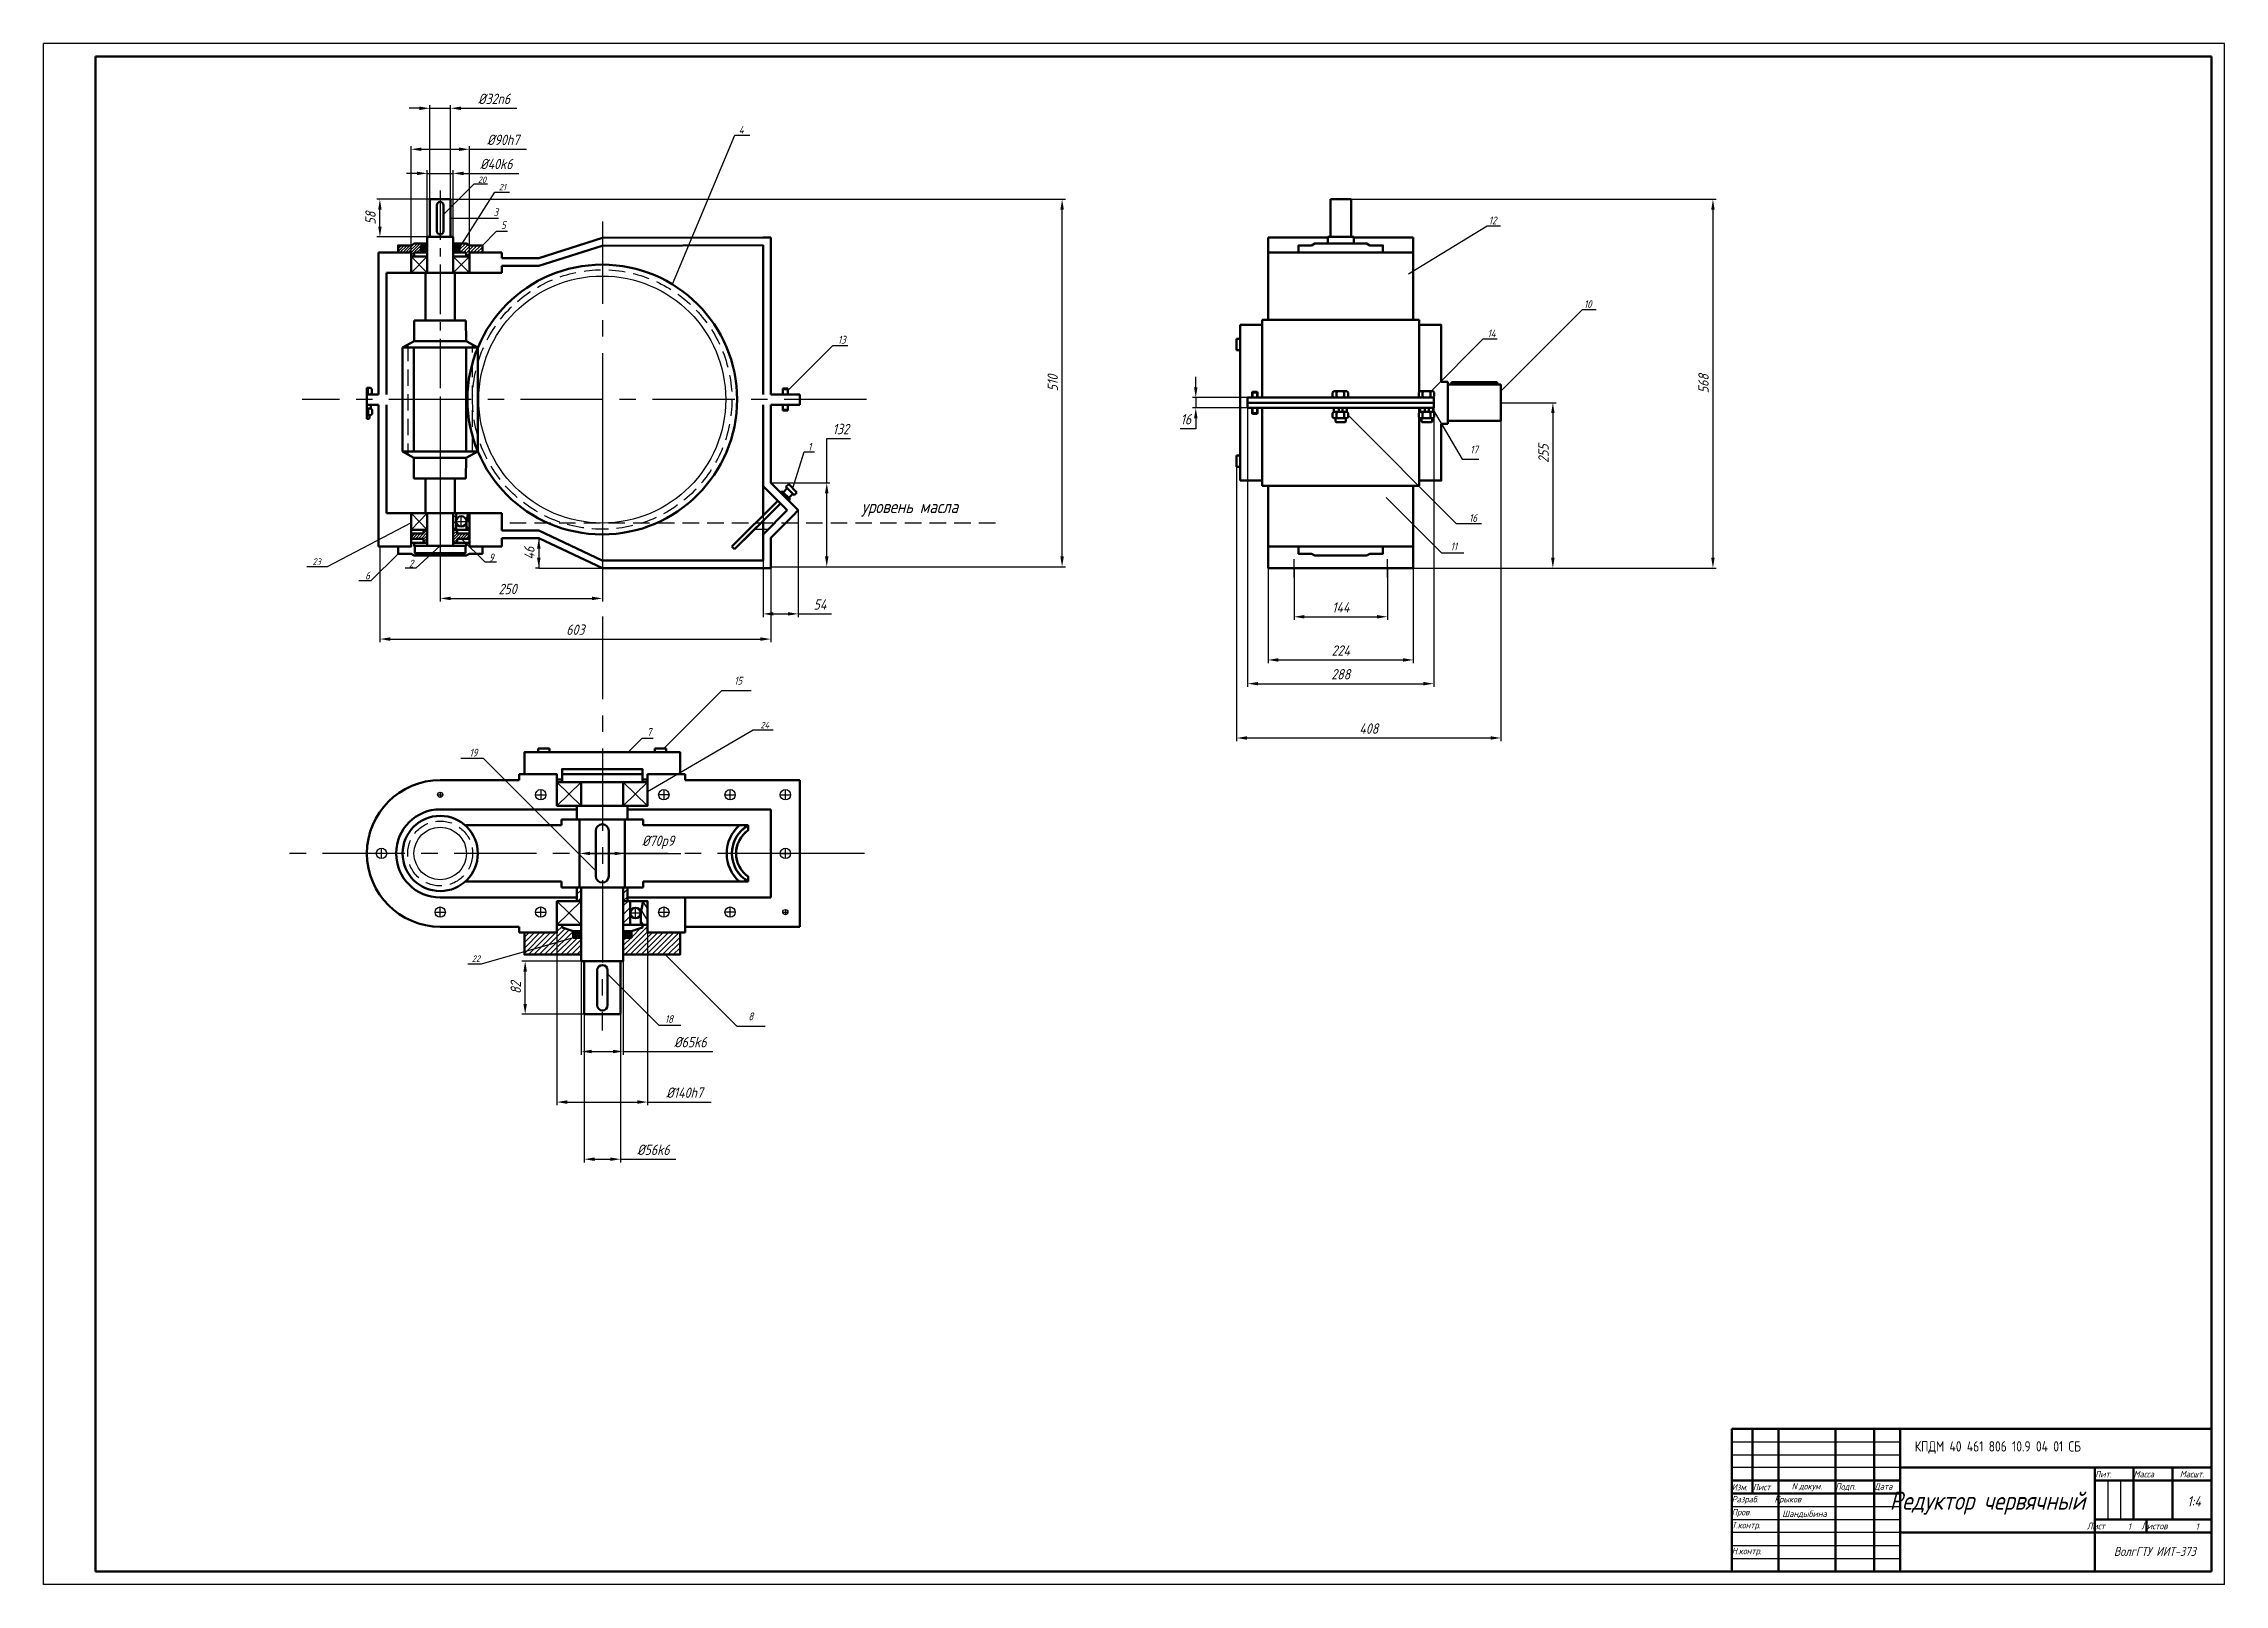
# Model space of a CAD drawing. Header units: millimetres. Extents: x -2503 to -1662, y -1923 to -1329.
import ezdxf

# ---------------------------------------------------------------- set-up
doc = ezdxf.new("R2010")
doc.units = ezdxf.units.MM
for name, pattern in [('осевая', [50.8, 31.75, -6.35, 6.35, -6.35]), ('осевая2', [28.575, 19.05, -3.175, 3.175, -3.175]), ('штриховая2', [9.525, 6.35, -3.175])]:
    doc.linetypes.add(name, pattern=pattern)
for name, color, linetype, lineweight in [('Основные', 7, 'Continuous', 53), ('Размеры', 7, 'Continuous', 25), ('РАМКА', 7, 'Continuous', 53), ('РАМКА1', 7, 'Continuous', 25), ('текст', 7, 'Continuous', 25), ('Тонкие', 7, 'Continuous', 25)]:
    doc.layers.add(name, color=color, linetype=linetype, lineweight=lineweight)
doc.styles.add('ADRF1', font='simplex.shx', dxfattribs={"width": 0.8, "oblique": 15})
doc.styles.add('ГОСТ_А_2', font='')
doc.styles.get('ГОСТ_А_2').set_extended_font_data('GOST_type_A')
doc.dimstyles.new('SO-25', dxfattribs={"dimtxt": 4, "dimasz": 4, "dimexe": 1.25, "dimexo": 0, "dimgap": 1.625, "dimtad": 1, "dimtoh": 1, "dimdec": 0, "dimtxsty": 'ADRF1', "dimcen": 2.5, "dimadec": 0, "dimazin": 0, "dimtfac": 1, "dimtdec": 0, "dimtmove": 0, "dimatfit": 3, "dimfxl": 1, "dimarcsym": 0})
pattern_1 = [(45, (-2453.2532, -1795.5792), (-1.459292, 1.459292), [])]
pattern_2 = [(45, (-2503.18955, -1923.3732), (-0.4939141, 0.4939141), []), (135, (-2503.18955, -1923.3732), (-0.4939141, -0.4939141), [])]
pattern_3 = [(45, (-2503.18955, -1923.37323), (-0.35921024, 0.35921024), []), (135, (-2503.18955, -1923.37323), (-0.35921024, -0.35921024), [])]

msp = doc.modelspace()

# ---------------------------------------------------------------- texts
at = {"layer": 'Размеры', "attachment_point": 5, "style": 'ADRF1'}
for s, insert, char_height, width in [('4', (-2234.14, -1362.62), 3, 2.5446), ('20', (-2334.15, -1381.87), 2.5, 2.5446), ('21', (-2326.27, -1384.69), 2.5, 2.5446), ('3', (-2328.79, -1394.37), 3, 2.5446), ('12', (-1944.41, -1397.55), 3, 2.5446), ('5', (-2325.88, -1399.36), 3, 2.5446), ('10', (-1907.7, -1429.81), 3, 2.5446), ('13', (-2195.38, -1443.53), 3, 6.6674), ('14', (-1944.79, -1441.08), 3, 2.5446), ('1', (-2207.78, -1484.79), 3, 6.6674), ('17', (-1951.54, -1485.87), 3, 2.5446), ('16', (-1951.93, -1512.26), 3, 2.5446), ('11', (-1959.36, -1523.22), 3, 2.5446), ('23', (-2397.88, -1529.07), 2.5, 2.5446), ('2', (-2361.45, -1529.83), 3, 6.6674), ('9', (-2330.53, -1527.48), 3, 2.5446), ('6', (-2378.28, -1534.47), 3, 2.5446), ('15', (-2235.32, -1574.98), 3, 2.5446), ('7', (-2269.66, -1594.78), 3, 2.5446), ('24', (-2225.09, -1592.12), 2.5, 2.5446), ('19', (-2337.41, -1602.73), 3, 2.5446), ('22', (-2336.44, -1682.14), 2.5, 2.5446), ('18', (-2262.03, -1705.43), 3, 2.5446), ('8', (-2230.45, -1704.39), 3, 2.5446)]:
    msp.add_mtext(s, dxfattribs=dict(at, insert=insert, char_height=char_height, width=width))
at = {"layer": 'текст'}
for s, insert, char_height, width, attachment_point, style in [('уровень масла', (-2169.12, -1508.55), 5, 49.3657, 5, 'ADRF1'), ('КПДМ 40 461 806 10.9 04 01 СБ', (-1781.63, -1868.17), 4, 110.3027, 1, 'ГОСТ_А_2'), ('\\pxqj;Лит.', (-1704.69, -1880.87), 2.5, 15, 5, 'ADRF1'), ('\\pxqj;Масса', (-1689.69, -1880.87), 2.5, 15, 5, 'ADRF1'), ('Масшт.', (-1674.69, -1880.87), 2.5, 15, 5, 'ADRF1'), ('\\pxqj;Изм.', (-1848.19, -1885.87), 2.5, 8, 5, 'ADRF1'), ('\\pxqj;Разраб.', (-1843.19, -1890.87), 2.5, 18, 5, 'ADRF1'), ('\\pxqj;Лист', (-1839.19, -1885.87), 2.5, 10, 5, 'ADRF1'), ('\\pxqj;Крыков', (-1826.69, -1890.87), 2.5, 18, 5, 'ADRF1'), ('N{\\fArial|b0|i0|c204|p34; }докум.', (-1823.19, -1885.87), 2.5, 22, 5, 'ADRF1'), ('\\pxqj;Подп.', (-1804.69, -1885.87), 2.5, 15, 5, 'ADRF1'), ('\\pxqj;Дата', (-1792.19, -1885.87), 2.5, 10, 5, 'ADRF1'), ('Редуктор червячный', (-1753.57, -1892.07), 7, 75, 5, 'ADRF1'), ('1:4', (-1673.88, -1891.36), 4, 15, 5, 'ADRF1'), ('\\pxqj;Пров.', (-1843.19, -1895.87), 2.5, 18, 5, 'ADRF1'), ('\\pxqj;Т.контр.', (-1843.19, -1900.87), 2.5, 18, 5, 'ADRF1'), ('\\pxqj;Шандыбина', (-1823.69, -1896.37), 2.5, 18, 5, 'ADRF1'), ('\\pxqj;Лист ', (-1705.19, -1900.87), 2.5, 20, 5, 'ADRF1'), ('\\pxqj;1', (-1697.69, -1901.1), 2.5, 3.4993, 5, 'ADRF1'), ('\\pxqj;Листов', (-1681.69, -1900.87), 2.5, 25, 5, 'ADRF1'), ('\\pxqj;1', (-1671.5, -1901.1), 2.5, 3.4993, 5, 'ADRF1'), ('ВолгГТУ ИИТ-373', (-1689, -1910.67), 3.5, 78.7536, 5, 'ADRF1'), ('\\pxqj;Н.контр.', (-1843.19, -1910.87), 2.5, 18, 5, 'ADRF1')]:
    msp.add_mtext(s, dxfattribs=dict(at, insert=insert, char_height=char_height, width=width, attachment_point=attachment_point, style=style))

# ---------------------------------------------------------------- blocks, each defined once
blk = doc.blocks.new('*D77')
at = {"layer": 'Defpoints', "color": 0, "transparency": 16777216}
for p in [(-2373.5, -1523.27), (-2222.75, -1531.58), (-2222.75, -1558.93)]:
    blk.add_point(p, dxfattribs=at)
at = {"layer": 'Тонкие', "color": 0, "lineweight": -2, "transparency": 16777216}
for p, q in [((-2373.5, -1523.27), (-2373.5, -1560.18)), ((-2222.75, -1531.58), (-2222.75, -1560.18)), ((-2369.5, -1558.93), (-2226.75, -1558.93))]:
    blk.add_line(p, q, dxfattribs=at)
at = {"layer": 'Тонкие', "color": 0, "transparency": 16777216}
for points in [[(-2369.5, -1558.27), (-2369.5, -1559.6), (-2373.5, -1558.93)], [(-2226.75, -1558.27), (-2226.75, -1559.6), (-2222.75, -1558.93)]]:
    blk.add_solid(points, dxfattribs=at)
at = {"layer": 'Тонкие', "color": 0, "transparency": 16777216, "insert": (-2298.13, -1555.31), "char_height": 4, "attachment_point": 5, "style": 'ADRF1'}
blk.add_mtext('603', dxfattribs=at)
blk = doc.blocks.new('*D78')
at = {"layer": 'Defpoints', "color": 0, "transparency": 16777216}
for p in [(-2030.97, -1531.58), (-1974.97, -1531.58), (-1974.97, -1566.98)]:
    blk.add_point(p, dxfattribs=at)
at = {"layer": 'Тонкие', "color": 0, "lineweight": -2, "transparency": 16777216}
for p, q in [((-2030.97, -1531.58), (-2030.97, -1568.23)), ((-1974.97, -1531.58), (-1974.97, -1568.23)), ((-2026.97, -1566.98), (-1978.97, -1566.98))]:
    blk.add_line(p, q, dxfattribs=at)
at = {"layer": 'Тонкие', "color": 0, "transparency": 16777216}
for points in [[(-2026.97, -1566.31), (-2026.97, -1567.65), (-2030.97, -1566.98)], [(-1978.97, -1566.31), (-1978.97, -1567.65), (-1974.97, -1566.98)]]:
    blk.add_solid(points, dxfattribs=at)
at = {"layer": 'Тонкие', "color": 0, "transparency": 16777216, "insert": (-2002.97, -1563.36), "char_height": 4, "attachment_point": 5, "style": 'ADRF1'}
blk.add_mtext('224', dxfattribs=at)
blk = doc.blocks.new('*D79')
at = {"layer": 'Defpoints', "color": 0, "transparency": 16777216}
for p in [(-2225.75, -1499.94), (-2212.15, -1509.3), (-2212.15, -1549.22)]:
    blk.add_point(p, dxfattribs=at)
at = {"layer": 'Тонкие', "color": 0, "lineweight": -2, "transparency": 16777216}
for p, q in [((-2225.75, -1499.94), (-2225.75, -1550.47)), ((-2212.15, -1509.3), (-2212.15, -1550.47)), ((-2221.75, -1549.22), (-2216.15, -1549.22)), ((-2212.15, -1549.22), (-2199.41, -1549.22))]:
    blk.add_line(p, q, dxfattribs=at)
at = {"layer": 'Тонкие', "color": 0, "transparency": 16777216}
for points in [[(-2221.75, -1548.55), (-2221.75, -1549.88), (-2225.75, -1549.22)], [(-2216.15, -1548.55), (-2216.15, -1549.88), (-2212.15, -1549.22)]]:
    blk.add_solid(points, dxfattribs=at)
at = {"layer": 'Тонкие', "color": 0, "transparency": 16777216, "insert": (-2203.78, -1545.59), "char_height": 4, "attachment_point": 5, "style": 'ADRF1'}
blk.add_mtext('54', dxfattribs=at)
blk = doc.blocks.new('*D80')
at = {"layer": 'Defpoints', "color": 0, "transparency": 16777216}
for p in [(-2222.75, -1498.69), (-2222.75, -1531.08), (-2201.18, -1531.08)]:
    blk.add_point(p, dxfattribs=at)
at = {"layer": 'Тонкие', "color": 0, "lineweight": -2, "transparency": 16777216}
for p, q in [((-2201.18, -1498.69), (-2201.18, -1481.59)), ((-2201.18, -1481.59), (-2191.98, -1481.59)), ((-2222.75, -1498.69), (-2199.93, -1498.69)), ((-2201.18, -1527.08), (-2201.18, -1502.69)), ((-2222.75, -1531.08), (-2199.93, -1531.08))]:
    blk.add_line(p, q, dxfattribs=at)
at = {"layer": 'Тонкие', "color": 0, "transparency": 16777216}
for points in [[(-2201.84, -1502.69), (-2200.51, -1502.69), (-2201.18, -1498.69)], [(-2201.84, -1527.08), (-2200.51, -1527.08), (-2201.18, -1531.08)]]:
    blk.add_solid(points, dxfattribs=at)
at = {"layer": 'Тонкие', "color": 0, "transparency": 16777216, "insert": (-2195.77, -1477.96), "char_height": 4, "attachment_point": 5, "style": 'ADRF1'}
blk.add_mtext('132', dxfattribs=at)
blk = doc.blocks.new('*D81')
at = {"layer": 'Defpoints', "color": 0, "transparency": 16777216}
for p in [(-2312.22, -1520.08), (-2312.22, -1531.58), (-2312.22, -1531.58)]:
    blk.add_point(p, dxfattribs=at)
at = {"layer": 'Тонкие', "color": 0, "lineweight": -2, "transparency": 16777216}
for p, q in [((-2312.22, -1520.08), (-2313.47, -1520.08)), ((-2312.22, -1524.08), (-2312.22, -1527.58)), ((-2312.22, -1531.58), (-2313.47, -1531.58))]:
    blk.add_line(p, q, dxfattribs=at)
at = {"layer": 'Тонкие', "color": 0, "transparency": 16777216}
for points in [[(-2312.89, -1524.08), (-2311.55, -1524.08), (-2312.22, -1520.08)], [(-2312.89, -1527.58), (-2311.55, -1527.58), (-2312.22, -1531.58)]]:
    blk.add_solid(points, dxfattribs=at)
at = {"layer": 'Тонкие', "color": 0, "transparency": 16777216, "insert": (-2315.85, -1525.83), "char_height": 4, "attachment_point": 5, "rotation": 90, "style": 'ADRF1'}
blk.add_mtext('46', dxfattribs=at)
blk = doc.blocks.new('*D82')
at = {"layer": 'Defpoints', "color": 0, "transparency": 16777216}
for p in [(-2373.5, -1389.39), (-2354.25, -1389.39), (-2354.25, -1403.89)]:
    blk.add_point(p, dxfattribs=at)
at = {"layer": 'Тонкие', "color": 0, "lineweight": -2, "transparency": 16777216}
for p, q in [((-2354.25, -1389.39), (-2374.75, -1389.39)), ((-2373.5, -1399.89), (-2373.5, -1393.39)), ((-2354.25, -1403.89), (-2374.75, -1403.89))]:
    blk.add_line(p, q, dxfattribs=at)
at = {"layer": 'Тонкие', "color": 0, "transparency": 16777216}
for points in [[(-2374.17, -1393.39), (-2372.84, -1393.39), (-2373.5, -1389.39)], [(-2374.17, -1399.89), (-2372.84, -1399.89), (-2373.5, -1403.89)]]:
    blk.add_solid(points, dxfattribs=at)
at = {"layer": 'Тонкие', "color": 0, "transparency": 16777216, "insert": (-2377.13, -1396.64), "char_height": 4, "attachment_point": 5, "rotation": 90, "style": 'ADRF1'}
blk.add_mtext('58', dxfattribs=at)
blk = doc.blocks.new('*D83')
at = {"layer": 'Defpoints', "color": 0, "transparency": 16777216}
for p in [(-2317.48, -1683.1), (-2280.7, -1683.1), (-2280.7, -1703.6)]:
    blk.add_point(p, dxfattribs=at)
at = {"layer": 'Тонкие', "color": 0, "lineweight": -2, "transparency": 16777216}
for p, q in [((-2280.7, -1683.1), (-2318.73, -1683.1)), ((-2317.48, -1699.6), (-2317.48, -1687.1)), ((-2280.7, -1703.6), (-2318.73, -1703.6))]:
    blk.add_line(p, q, dxfattribs=at)
at = {"layer": 'Тонкие', "color": 0, "transparency": 16777216}
for points in [[(-2318.15, -1687.1), (-2316.82, -1687.1), (-2317.48, -1683.1)], [(-2318.15, -1699.6), (-2316.82, -1699.6), (-2317.48, -1703.6)]]:
    blk.add_solid(points, dxfattribs=at)
at = {"layer": 'Тонкие', "color": 0, "transparency": 16777216, "insert": (-2321.11, -1693.35), "char_height": 4, "attachment_point": 5, "rotation": 90, "style": 'ADRF1'}
blk.add_mtext('82', dxfattribs=at)
blk = doc.blocks.new('*D84')
at = {"layer": 'Defpoints', "color": 0, "transparency": 16777216}
for p in [(-2346.25, -1354.3), (-2354.25, -1389.39), (-2346.25, -1389.39)]:
    blk.add_point(p, dxfattribs=at)
at = {"layer": 'Тонкие', "color": 0, "lineweight": -2, "transparency": 16777216}
for p, q in [((-2354.25, -1389.39), (-2354.25, -1353.05)), ((-2346.25, -1389.39), (-2346.25, -1353.05)), ((-2358.25, -1354.3), (-2362.25, -1354.3)), ((-2354.25, -1354.3), (-2346.25, -1354.3)), ((-2342.25, -1354.3), (-2320.67, -1354.3))]:
    blk.add_line(p, q, dxfattribs=at)
at = {"layer": 'Тонкие', "color": 0, "transparency": 16777216}
for points in [[(-2358.25, -1353.63), (-2358.25, -1354.97), (-2354.25, -1354.3)], [(-2342.25, -1353.63), (-2342.25, -1354.97), (-2346.25, -1354.3)]]:
    blk.add_solid(points, dxfattribs=at)
at = {"layer": 'Тонкие', "color": 0, "transparency": 16777216, "insert": (-2329.46, -1350.67), "char_height": 4, "attachment_point": 5, "style": 'ADRF1'}
blk.add_mtext('%%C32n6', dxfattribs=at)
blk = doc.blocks.new('*D85')
at = {"layer": 'Defpoints', "color": 0, "transparency": 16777216}
for p in [(-2294.7, -1703.6), (-2280.7, -1703.6), (-2280.7, -1759.46)]:
    blk.add_point(p, dxfattribs=at)
at = {"layer": 'Тонкие', "color": 0, "lineweight": -2, "transparency": 16777216}
for p, q in [((-2294.7, -1703.6), (-2294.7, -1760.71)), ((-2280.7, -1703.6), (-2280.7, -1760.71)), ((-2290.7, -1759.46), (-2284.7, -1759.46)), ((-2280.7, -1759.46), (-2259.42, -1759.46))]:
    blk.add_line(p, q, dxfattribs=at)
at = {"layer": 'Тонкие', "color": 0, "transparency": 16777216}
for points in [[(-2290.7, -1758.79), (-2290.7, -1760.12), (-2294.7, -1759.46)], [(-2284.7, -1758.79), (-2284.7, -1760.12), (-2280.7, -1759.46)]]:
    blk.add_solid(points, dxfattribs=at)
at = {"layer": 'Тонкие', "color": 0, "transparency": 16777216, "insert": (-2268.06, -1755.83), "char_height": 4, "attachment_point": 5, "style": 'ADRF1'}
blk.add_mtext('%%C56k6', dxfattribs=at)
blk = doc.blocks.new('*D86')
at = {"layer": 'Defpoints', "color": 0, "transparency": 16777216}
for p in [(-2350.25, -1466.58), (-2287.67, -1466.58), (-2287.67, -1543.25)]:
    blk.add_point(p, dxfattribs=at)
at = {"layer": 'Тонкие', "color": 0, "lineweight": -2, "transparency": 16777216}
for p, q in [((-2350.25, -1466.58), (-2350.25, -1544.5)), ((-2287.67, -1466.58), (-2287.67, -1544.5)), ((-2346.25, -1543.25), (-2291.67, -1543.25))]:
    blk.add_line(p, q, dxfattribs=at)
at = {"layer": 'Тонкие', "color": 0, "transparency": 16777216}
for points in [[(-2346.25, -1542.59), (-2346.25, -1543.92), (-2350.25, -1543.25)], [(-2291.67, -1542.59), (-2291.67, -1543.92), (-2287.67, -1543.25)]]:
    blk.add_solid(points, dxfattribs=at)
at = {"layer": 'Тонкие', "color": 0, "transparency": 16777216, "insert": (-2324.27, -1539.63), "char_height": 4, "attachment_point": 5, "style": 'ADRF1'}
blk.add_mtext('250', dxfattribs=at)
blk = doc.blocks.new('*D87')
at = {"layer": 'Defpoints', "color": 0, "transparency": 16777216}
for p in [(-2346.25, -1389.39), (-2110.42, -1389.39), (-2222.75, -1531.08)]:
    blk.add_point(p, dxfattribs=at)
at = {"layer": 'Тонкие', "color": 0, "lineweight": -2, "transparency": 16777216}
for p, q in [((-2346.25, -1389.39), (-2109.17, -1389.39)), ((-2110.42, -1527.08), (-2110.42, -1393.39)), ((-2222.75, -1531.08), (-2109.17, -1531.08))]:
    blk.add_line(p, q, dxfattribs=at)
at = {"layer": 'Тонкие', "color": 0, "transparency": 16777216}
for points in [[(-2111.08, -1393.39), (-2109.75, -1393.39), (-2110.42, -1389.39)], [(-2111.08, -1527.08), (-2109.75, -1527.08), (-2110.42, -1531.08)]]:
    blk.add_solid(points, dxfattribs=at)
at = {"layer": 'Тонкие', "color": 0, "transparency": 16777216, "insert": (-2114.04, -1460.24), "char_height": 4, "attachment_point": 5, "rotation": 90, "style": 'ADRF1'}
blk.add_mtext('510', dxfattribs=at)
blk = doc.blocks.new('*D88')
at = {"layer": 'Defpoints', "color": 0, "transparency": 16777216}
for p in [(-2296.5, -1641.58), (-2279, -1641.58), (-2279, -1641.58)]:
    blk.add_point(p, dxfattribs=at)
at = {"layer": 'Тонкие', "color": 0, "lineweight": -2, "transparency": 16777216}
for p, q in [((-2296.5, -1641.58), (-2296.5, -1640.33)), ((-2292.5, -1641.58), (-2283, -1641.58)), ((-2279, -1641.58), (-2279, -1640.33)), ((-2279, -1641.58), (-2257.42, -1641.58))]:
    blk.add_line(p, q, dxfattribs=at)
at = {"layer": 'Тонкие', "color": 0, "transparency": 16777216}
for points in [[(-2292.5, -1640.91), (-2292.5, -1642.25), (-2296.5, -1641.58)], [(-2283, -1640.91), (-2283, -1642.25), (-2279, -1641.58)]]:
    blk.add_solid(points, dxfattribs=at)
at = {"layer": 'Тонкие', "color": 0, "transparency": 16777216, "insert": (-2266.21, -1637.29), "char_height": 4, "attachment_point": 5, "style": 'ADRF1'}
blk.add_mtext('%%C70p9', dxfattribs=at)
blk = doc.blocks.new('*D89')
at = {"layer": 'Defpoints', "color": 0, "transparency": 16777216}
for p in [(-1941.2, -1467.83), (-2043.12, -1490.33), (-1941.2, -1597.07)]:
    blk.add_point(p, dxfattribs=at)
at = {"layer": 'Тонкие', "color": 0, "lineweight": -2, "transparency": 16777216}
for p, q in [((-1941.2, -1467.83), (-1941.2, -1598.32)), ((-2043.12, -1490.33), (-2043.12, -1598.32)), ((-2039.12, -1597.07), (-1945.2, -1597.07))]:
    blk.add_line(p, q, dxfattribs=at)
at = {"layer": 'Тонкие', "color": 0, "transparency": 16777216}
for points in [[(-2039.12, -1596.4), (-2039.12, -1597.73), (-2043.12, -1597.07)], [(-1945.2, -1596.4), (-1945.2, -1597.73), (-1941.2, -1597.07)]]:
    blk.add_solid(points, dxfattribs=at)
at = {"layer": 'Тонкие', "color": 0, "transparency": 16777216, "insert": (-1992.16, -1593.44), "char_height": 4, "attachment_point": 5, "style": 'ADRF1'}
blk.add_mtext('408', dxfattribs=at)
blk = doc.blocks.new('*D90')
at = {"layer": 'Defpoints', "color": 0, "transparency": 16777216}
for p in [(-2058.86, -1469.83), (-2038.87, -1465.83), (-2038.87, -1469.83)]:
    blk.add_point(p, dxfattribs=at)
at = {"layer": 'Тонкие', "color": 0, "lineweight": -2, "transparency": 16777216}
for p, q in [((-2058.86, -1461.83), (-2058.86, -1457.83)), ((-2038.87, -1465.83), (-2060.11, -1465.83)), ((-2038.87, -1469.83), (-2060.11, -1469.83)), ((-2058.86, -1465.83), (-2058.86, -1469.83)), ((-2058.86, -1477.83), (-2064.91, -1477.83)), ((-2058.86, -1473.83), (-2058.86, -1477.83))]:
    blk.add_line(p, q, dxfattribs=at)
at = {"layer": 'Тонкие', "color": 0, "transparency": 16777216}
for points in [[(-2059.53, -1461.83), (-2058.19, -1461.83), (-2058.86, -1465.83)], [(-2059.53, -1473.83), (-2058.19, -1473.83), (-2058.86, -1469.83)]]:
    blk.add_solid(points, dxfattribs=at)
at = {"layer": 'Тонкие', "color": 0, "transparency": 16777216, "insert": (-2062.7, -1474.2), "char_height": 4, "attachment_point": 5, "style": 'ADRF1'}
blk.add_mtext('16', dxfattribs=at)
blk = doc.blocks.new('*D123')
at = {"layer": 'Defpoints', "color": 0, "transparency": 16777216}
for p in [(-2295.88, -1669.1), (-2279.63, -1669.1), (-2279.63, -1717.94)]:
    blk.add_point(p, dxfattribs=at)
at = {"layer": 'Тонкие', "color": 0, "lineweight": -2, "transparency": 16777216}
for p, q in [((-2295.88, -1669.1), (-2295.88, -1719.19)), ((-2279.63, -1669.1), (-2279.63, -1719.19)), ((-2291.88, -1717.94), (-2283.63, -1717.94)), ((-2279.63, -1717.94), (-2245.15, -1717.94))]:
    blk.add_line(p, q, dxfattribs=at)
at = {"layer": 'Тонкие', "color": 0, "transparency": 16777216}
for points in [[(-2291.88, -1717.28), (-2291.88, -1718.61), (-2295.88, -1717.94)], [(-2283.63, -1717.28), (-2283.63, -1718.61), (-2279.63, -1717.94)]]:
    blk.add_solid(points, dxfattribs=at)
at = {"layer": 'Тонкие', "color": 0, "transparency": 16777216, "insert": (-2253.79, -1714.32), "char_height": 4, "attachment_point": 5, "style": 'ADRF1'}
blk.add_mtext('%%C65k6', dxfattribs=at)
blk = doc.blocks.new('*D124')
at = {"layer": 'Defpoints', "color": 0, "transparency": 16777216}
for p in [(-2305.25, -1669.1), (-2270.25, -1669.1), (-2270.25, -1737.43)]:
    blk.add_point(p, dxfattribs=at)
at = {"layer": 'Тонкие', "color": 0, "lineweight": -2, "transparency": 16777216}
for p, q in [((-2305.25, -1669.1), (-2305.25, -1738.68)), ((-2270.25, -1669.1), (-2270.25, -1738.68)), ((-2301.25, -1737.43), (-2274.25, -1737.43)), ((-2270.25, -1737.43), (-2245.78, -1737.43))]:
    blk.add_line(p, q, dxfattribs=at)
at = {"layer": 'Тонкие', "color": 0, "transparency": 16777216}
for points in [[(-2301.25, -1736.77), (-2301.25, -1738.1), (-2305.25, -1737.43)], [(-2274.25, -1736.77), (-2274.25, -1738.1), (-2270.25, -1737.43)]]:
    blk.add_solid(points, dxfattribs=at)
at = {"layer": 'Тонкие', "color": 0, "transparency": 16777216, "insert": (-2256.02, -1733.81), "char_height": 4, "attachment_point": 5, "style": 'ADRF1'}
blk.add_mtext('%%C140h7', dxfattribs=at)
blk = doc.blocks.new('*D125')
at = {"layer": 'Defpoints', "color": 0, "transparency": 16777216}
for p in [(-2339, -1370.1), (-2361.5, -1411.39), (-2339, -1411.39)]:
    blk.add_point(p, dxfattribs=at)
at = {"layer": 'Тонкие', "color": 0, "lineweight": -2, "transparency": 16777216}
for p, q in [((-2361.5, -1411.39), (-2361.5, -1368.85)), ((-2357.5, -1370.1), (-2343, -1370.1)), ((-2339, -1411.39), (-2339, -1368.85)), ((-2339, -1370.1), (-2316.97, -1370.1))]:
    blk.add_line(p, q, dxfattribs=at)
at = {"layer": 'Тонкие', "color": 0, "transparency": 16777216}
for points in [[(-2357.5, -1369.43), (-2357.5, -1370.76), (-2361.5, -1370.1)], [(-2343, -1369.43), (-2343, -1370.76), (-2339, -1370.1)]]:
    blk.add_solid(points, dxfattribs=at)
at = {"layer": 'Тонкие', "color": 0, "transparency": 16777216, "insert": (-2325.99, -1366.47), "char_height": 4, "attachment_point": 5, "style": 'ADRF1'}
blk.add_mtext('%%C90h7', dxfattribs=at)
blk = doc.blocks.new('*D126')
at = {"layer": 'Defpoints', "color": 0, "transparency": 16777216}
for p in [(-2345.25, -1379.4), (-2355.25, -1411.39), (-2345.25, -1411.39)]:
    blk.add_point(p, dxfattribs=at)
at = {"layer": 'Тонкие', "color": 0, "lineweight": -2, "transparency": 16777216}
for p, q in [((-2355.25, -1411.39), (-2355.25, -1378.15)), ((-2345.25, -1411.39), (-2345.25, -1378.15)), ((-2359.25, -1379.4), (-2363.25, -1379.4)), ((-2355.25, -1379.4), (-2345.25, -1379.4)), ((-2341.25, -1379.4), (-2319.98, -1379.4))]:
    blk.add_line(p, q, dxfattribs=at)
at = {"layer": 'Тонкие', "color": 0, "transparency": 16777216}
for points in [[(-2359.25, -1378.73), (-2359.25, -1380.07), (-2355.25, -1379.4)], [(-2341.25, -1378.73), (-2341.25, -1380.07), (-2345.25, -1379.4)]]:
    blk.add_solid(points, dxfattribs=at)
at = {"layer": 'Тонкие', "color": 0, "transparency": 16777216, "insert": (-2328.62, -1375.77), "char_height": 4, "attachment_point": 5, "style": 'ADRF1'}
blk.add_mtext('%%C40k6', dxfattribs=at)
blk = doc.blocks.new('*D127')
at = {"layer": 'Defpoints', "color": 0, "transparency": 16777216}
for p in [(-1998.97, -1389.39), (-1974.97, -1531.58), (-1859.42, -1531.58)]:
    blk.add_point(p, dxfattribs=at)
at = {"layer": 'Тонкие', "color": 0, "lineweight": -2, "transparency": 16777216}
for p, q in [((-1998.97, -1389.39), (-1858.17, -1389.39)), ((-1859.42, -1393.39), (-1859.42, -1527.58)), ((-1974.97, -1531.58), (-1858.17, -1531.58))]:
    blk.add_line(p, q, dxfattribs=at)
at = {"layer": 'Тонкие', "color": 0, "transparency": 16777216}
for points in [[(-1860.09, -1393.39), (-1858.76, -1393.39), (-1859.42, -1389.39)], [(-1860.09, -1527.58), (-1858.76, -1527.58), (-1859.42, -1531.58)]]:
    blk.add_solid(points, dxfattribs=at)
at = {"layer": 'Тонкие', "color": 0, "transparency": 16777216, "insert": (-1863.05, -1460.49), "char_height": 4, "attachment_point": 5, "rotation": 90, "style": 'ADRF1'}
blk.add_mtext('568', dxfattribs=at)
blk = doc.blocks.new('*D128')
at = {"layer": 'Defpoints', "color": 0, "transparency": 16777216}
for p in [(-2038.87, -1469.83), (-1967.07, -1469.83), (-1967.07, -1576.13)]:
    blk.add_point(p, dxfattribs=at)
at = {"layer": 'Тонкие', "color": 0, "lineweight": -2, "transparency": 16777216}
for p, q in [((-2038.87, -1469.83), (-2038.87, -1577.38)), ((-1967.07, -1469.83), (-1967.07, -1577.38)), ((-2034.87, -1576.13), (-1971.07, -1576.13))]:
    blk.add_line(p, q, dxfattribs=at)
at = {"layer": 'Тонкие', "color": 0, "transparency": 16777216}
for points in [[(-2034.87, -1575.46), (-2034.87, -1576.79), (-2038.87, -1576.13)], [(-1971.07, -1575.46), (-1971.07, -1576.79), (-1967.07, -1576.13)]]:
    blk.add_solid(points, dxfattribs=at)
at = {"layer": 'Тонкие', "color": 0, "transparency": 16777216, "insert": (-2002.97, -1572.5), "char_height": 4, "attachment_point": 5, "style": 'ADRF1'}
blk.add_mtext('288', dxfattribs=at)
blk = doc.blocks.new('*D129')
at = {"layer": 'Defpoints', "color": 0, "transparency": 16777216}
for p in [(-1941.2, -1467.83), (-1974.97, -1531.58), (-1921.15, -1531.58)]:
    blk.add_point(p, dxfattribs=at)
at = {"layer": 'Тонкие', "color": 0, "lineweight": -2, "transparency": 16777216}
for p, q in [((-1941.2, -1467.83), (-1919.9, -1467.83)), ((-1921.15, -1471.83), (-1921.15, -1527.58)), ((-1974.97, -1531.58), (-1919.9, -1531.58))]:
    blk.add_line(p, q, dxfattribs=at)
at = {"layer": 'Тонкие', "color": 0, "transparency": 16777216}
for points in [[(-1921.82, -1471.83), (-1920.49, -1471.83), (-1921.15, -1467.83)], [(-1921.82, -1527.58), (-1920.49, -1527.58), (-1921.15, -1531.58)]]:
    blk.add_solid(points, dxfattribs=at)
at = {"layer": 'Тонкие', "color": 0, "transparency": 16777216, "insert": (-1924.78, -1487.42), "char_height": 4, "attachment_point": 5, "rotation": 90, "style": 'ADRF1'}
blk.add_mtext('255', dxfattribs=at)
blk = doc.blocks.new('*D132')
at = {"layer": 'Defpoints', "color": 0, "transparency": 16777216}
for p in [(-2020.97, -1531.58), (-1984.97, -1531.58), (-1984.97, -1550.33)]:
    blk.add_point(p, dxfattribs=at)
at = {"layer": 'Размеры', "color": 0, "lineweight": -2, "transparency": 16777216}
for p, q in [((-2020.97, -1531.58), (-2020.97, -1551.58)), ((-1984.97, -1531.58), (-1984.97, -1551.58)), ((-2016.97, -1550.33), (-1988.97, -1550.33))]:
    blk.add_line(p, q, dxfattribs=at)
at = {"layer": 'Размеры', "color": 0, "transparency": 16777216}
for points in [[(-2016.97, -1549.67), (-2016.97, -1551), (-2020.97, -1550.33)], [(-1988.97, -1549.67), (-1988.97, -1551), (-1984.97, -1550.33)]]:
    blk.add_solid(points, dxfattribs=at)
at = {"layer": 'Размеры', "color": 0, "transparency": 16777216, "insert": (-2002.97, -1546.71), "char_height": 4, "attachment_point": 5, "style": 'ADRF1'}
blk.add_mtext('144', dxfattribs=at)

# ---------------------------------------------------------------- dimensions: what is measured, and where the dimension line sits
at = {"layer": 'Размеры'}
dim = msp.add_linear_dim(base=(-1984.97, -1550.33), p1=(-2020.97, -1531.58), p2=(-1984.97, -1531.58), text='144', dimstyle='SO-25', dxfattribs=at)
dim.commit()
dim.dimension.update_dxf_attribs({"geometry": '*D132', "text_midpoint": (-2002.97, -1546.71)})
at = {"layer": 'Тонкие'}
for base, p1, p2, text, picture, middle in [((-2346.25, -1354.3), (-2354.25, -1389.39), (-2346.25, -1389.39), '%%C32n6', '*D84', (-2329.46, -1354.3)), ((-2339, -1370.1), (-2361.5, -1411.39), (-2339, -1411.39), '%%C90h7', '*D125', (-2325.99, -1370.1)), ((-2287.67, -1543.25), (-2350.25, -1466.58), (-2287.67, -1466.58), '250', '*D86', (-2324.27, -1543.25)), ((-2212.15, -1549.22), (-2225.75, -1499.94), (-2212.15, -1509.3), '54', '*D79', (-2203.78, -1549.22)), ((-2270.25, -1737.43), (-2305.25, -1669.1), (-2270.25, -1669.1), '%%C140h7', '*D124', (-2256.02, -1737.43)), ((-2279.63, -1717.94), (-2295.88, -1669.1), (-2279.63, -1669.1), '%%C65k6', '*D123', (-2253.79, -1717.94))]:
    dim = msp.add_linear_dim(base=base, p1=p1, p2=p2, text=text, dimstyle='SO-25', dxfattribs=at)
    dim.commit()
    dim.dimension.update_dxf_attribs({"geometry": picture, "text_midpoint": middle, "dimtype": 160})
for base, p1, p2, text, picture, middle in [((-2345.25, -1379.4), (-2355.25, -1411.39), (-2345.25, -1411.39), '%%C40k6', '*D126', (-2328.62, -1375.77)), ((-1941.2, -1597.07), (-2043.12, -1490.33), (-1941.2, -1467.83), '408', '*D89', (-1992.16, -1593.44)), ((-1967.07, -1576.13), (-2038.87, -1469.83), (-1967.07, -1469.83), '288', '*D128', (-2002.97, -1572.5)), ((-2222.75, -1558.93), (-2373.5, -1523.27), (-2222.75, -1531.58), '603', '*D77', (-2298.13, -1555.31)), ((-1974.97, -1566.98), (-2030.97, -1531.58), (-1974.97, -1531.58), '224', '*D78', (-2002.97, -1563.36)), ((-2279, -1641.58), (-2296.5, -1641.58), (-2279, -1641.58), '%%C70p9', '*D88', (-2266.21, -1637.29)), ((-2280.7, -1759.46), (-2294.7, -1703.6), (-2280.7, -1703.6), '%%C56k6', '*D85', (-2268.06, -1755.83))]:
    dim = msp.add_linear_dim(base=base, p1=p1, p2=p2, text=text, dimstyle='SO-25', dxfattribs=at)
    dim.commit()
    dim.dimension.update_dxf_attribs({"geometry": picture, "text_midpoint": middle})
for base, p1, p2, text, picture, middle in [((-2373.5, -1389.39), (-2354.25, -1403.89), (-2354.25, -1389.39), '58', '*D82', (-2377.13, -1396.64)), ((-2110.42, -1389.39), (-2222.75, -1531.08), (-2346.25, -1389.39), '510', '*D87', (-2114.04, -1460.24)), ((-1859.42, -1531.58), (-1998.97, -1389.39), (-1974.97, -1531.58), '568', '*D127', (-1863.05, -1460.49)), ((-2058.86, -1469.83), (-2038.87, -1465.83), (-2038.87, -1469.83), '16', '*D90', (-2062.7, -1474.2)), ((-2312.22, -1531.58), (-2312.22, -1520.08), (-2312.22, -1531.58), '46', '*D81', (-2315.85, -1525.83)), ((-2317.48, -1683.1), (-2280.7, -1703.6), (-2280.7, -1683.1), '82', '*D83', (-2321.11, -1693.35))]:
    dim = msp.add_linear_dim(base=base, p1=p1, p2=p2, angle=90, text=text, dimstyle='SO-25', dxfattribs=at)
    dim.commit()
    dim.dimension.update_dxf_attribs({"geometry": picture, "text_midpoint": middle})
for base, p1, p2, text, picture, middle in [((-1921.15, -1531.58), (-1941.2, -1467.83), (-1974.97, -1531.58), '255', '*D129', (-1921.15, -1487.42)), ((-2201.18, -1531.08), (-2222.75, -1498.69), (-2222.75, -1531.08), '132', '*D80', (-2195.77, -1481.59))]:
    dim = msp.add_linear_dim(base=base, p1=p1, p2=p2, angle=90, text=text, dimstyle='SO-25', dxfattribs=at)
    dim.commit()
    dim.dimension.update_dxf_attribs({"geometry": picture, "text_midpoint": middle, "dimtype": 160})

# ---------------------------------------------------------------- hatches: boundary and pattern name
at = {"layer": 'Основные'}
h = msp.add_hatch(dxfattribs=at)
h.set_pattern_fill('ANGLE', color=256)
h.set_pattern_definition([(0, (-2503.1896, -1923.373), (0, 6.985), [5.08, -1.905]), (90, (-2503.1896, -1923.373), (-6.985, 4e-16), [5.08, -1.905])])
h.paths.add_polyline_path([(-2361, -1518.27), (-2361.5, -1518.27), (-2361.5, -1520.27), (-2361, -1520.27)])
h.paths.add_polyline_path([(-2339, -1518.27), (-2339.5, -1518.27), (-2339.5, -1520.27), (-2339, -1520.27)])
at = {"layer": 'Тонкие'}
h = msp.add_hatch(dxfattribs=at)
h.set_pattern_fill('ANSI31', color=256, scale=0.24)
h.set_pattern_definition([(45, (-2503.18955, -1923.3732), (-0.5388154, 0.5388154), [])])
h.paths.add_polyline_path([(-2357.75, -1408.09), (-2357.75, -1407.39), (-2355.75, -1407.39), (-2355.25, -1407.39), (-2355.25, -1406.39), (-2360.25, -1406.39), (-2361.5, -1407.14), (-2366.5, -1407.14), (-2366.5, -1409.89), (-2362.75, -1409.89), (-2361.5, -1409.89), (-2361.5, -1411.39), (-2360.25, -1411.39), (-2360.25, -1411.14), (-2360.25, -1410.14), (-2359.98, -1409.89), (-2357.75, -1409.89)])
h = msp.add_hatch(dxfattribs=at)
h.set_pattern_fill('ANSI37', color=256, scale=0.16)
h.set_pattern_definition(pattern_3)
h.paths.add_polyline_path([(-2355.75, -1407.39), (-2357.75, -1407.39), (-2357.75, -1408.09), (-2357.75, -1409.89), (-2357.28, -1409.89), (-2357.28, -1408.09), (-2356.8, -1408.09), (-2356.8, -1408.53, -0.414214), (-2356.38, -1408.94, -0.414214), (-2356.8, -1409.35), (-2356.8, -1409.71), (-2355.77, -1409.71), (-2355.25, -1408.99)])
h = msp.add_hatch(dxfattribs=at)
h.set_pattern_fill('ANSI31', color=256, scale=0.29)
h.set_pattern_definition([(45, (-2503.1896, -1923.3732), (-0.6510686, 0.6510686), [])])
h.paths.add_polyline_path([(-2336.5, -1407.14), (-2339, -1407.14), (-2340.25, -1406.39), (-2345.25, -1406.39), (-2345.25, -1407.39), (-2342.75, -1407.39), (-2342.75, -1409.89), (-2340.42, -1409.89), (-2340.25, -1410.14), (-2340.25, -1411.14), (-2340.25, -1411.39), (-2339, -1411.39), (-2339, -1409.89), (-2336.5, -1409.89)])
h.paths.add_polyline_path([(-2334, -1407.14), (-2336.5, -1407.14), (-2336.5, -1409.89), (-2334, -1409.89)])
h = msp.add_hatch(dxfattribs=at)
h.set_pattern_fill('ANSI37', color=256, scale=0.16)
h.set_pattern_definition(pattern_3)
h.paths.add_polyline_path([(-2342.75, -1407.39), (-2344.75, -1407.39), (-2345.25, -1408.99), (-2344.73, -1409.71), (-2343.71, -1409.71), (-2343.71, -1409.35, -0.414214), (-2344.12, -1408.94, -0.414214), (-2343.71, -1408.53), (-2343.71, -1408.09), (-2343.22, -1408.09), (-2343.22, -1409.89), (-2342.75, -1409.89), (-2342.75, -1408.09)])
h = msp.add_hatch(dxfattribs=at)
h.set_pattern_fill('ANSI31', color=256, scale=0.52)
h.set_pattern_definition([(45, (-2453.2532, -1790.5792), (-1.167433, 1.167433), [])])
h.paths.add_polyline_path([(-2345.25, -1516.77), (-2344.13, -1516.77), (-2344.13, -1510.39), (-2345.25, -1510.39)])
h = msp.add_hatch(dxfattribs=at)
h.set_pattern_fill('ANSI31', color=256, scale=0.45, angle=75)
h.set_pattern_definition([(120, (-2453.2532, -1790.5792), (-1.237334, -0.714375), [])])
h.paths.add_polyline_path([(-2339, -1510.39), (-2339.43, -1510.39), (-2340.13, -1513.58), (-2340.13, -1516.77), (-2339, -1516.77)])
h = msp.add_hatch(dxfattribs=at)
h.set_pattern_fill('ANSI31', color=256, scale=0.24)
h.set_pattern_definition([(45, (-2503.18955, -1923.3732), (-0.5388154, 0.5388154), [])])
h.paths.add_polyline_path([(-2339.5, -1519.05), (-2339, -1518.85), (-2339.5, -1518.64), (-2339, -1518.44), (-2339.43, -1518.27), (-2343.75, -1518.27), (-2343.75, -1517.02), (-2344, -1516.77), (-2345, -1516.77), (-2345.25, -1517.02), (-2345.25, -1521.52), (-2345, -1521.77), (-2344, -1521.77), (-2343.75, -1521.52), (-2343.75, -1520.27), (-2339.5, -1520.27), (-2339, -1520.07), (-2339.5, -1519.86), (-2339, -1519.66), (-2339.5, -1519.45), (-2339, -1519.25)])
h.paths.add_polyline_path([(-2355.25, -1517.02), (-2355.5, -1516.77), (-2356.5, -1516.77), (-2356.75, -1517.02), (-2356.75, -1518.27), (-2361.5, -1518.27), (-2361, -1518.47), (-2361.5, -1518.67), (-2361, -1518.87), (-2361.5, -1519.08), (-2361, -1519.28), (-2361.5, -1519.49), (-2361, -1519.69), (-2361.5, -1519.89), (-2361, -1520.09), (-2361.43, -1520.27), (-2356.75, -1520.27), (-2356.75, -1521.52), (-2356.5, -1521.77), (-2355.5, -1521.77), (-2355.25, -1521.52)])
h = msp.add_hatch(dxfattribs=at)
h.set_pattern_fill('ANSI31', color=256, scale=0.65)
h.set_pattern_definition(pattern_1)
h.paths.add_polyline_path([(-2295.88, -1654.7), (-2296.5, -1654.7), (-2297.5, -1654.7), (-2297.5, -1659.98), (-2295.88, -1659.98)])
h = msp.add_hatch(dxfattribs=at)
h.set_pattern_fill('ANSI31', color=256, scale=0.65)
h.set_pattern_definition(pattern_1)
h.paths.add_polyline_path([(-2278, -1654.7), (-2279.63, -1654.7), (-2279.63, -1659.98), (-2278, -1659.98)])
h = msp.add_hatch(dxfattribs=at)
h.set_pattern_fill('ANSI31', color=256, scale=0.74)
h.set_pattern_definition([(45, (-2453.2532, -1795.5792), (-1.661347, 1.661347), [])])
h.paths.add_polyline_path([(-2276.94, -1659.98), (-2279.63, -1659.98), (-2279.63, -1669.1), (-2276.94, -1669.1)])
h = msp.add_hatch(dxfattribs=at)
h.set_pattern_fill('ANSI31', color=256, scale=0.74, angle=77)
h.set_pattern_definition([(122, (-2453.2532, -1795.5792), (-1.99249, -1.245045), [])])
h.paths.add_polyline_path([(-2270.25, -1659.98), (-2271.96, -1659.98), (-2272.94, -1664.54), (-2272.94, -1669.1), (-2270.25, -1669.1)])
h = msp.add_hatch(dxfattribs=at)
h.set_pattern_fill('ANSI31', color=256, scale=0.46)
h.set_pattern_definition([(45, (-2503.1896, -1923.3732), (-1.0327295, 1.0327295), [])])
h.paths.add_polyline_path([(-2295.88, -1674.1), (-2299, -1674.1), (-2299, -1671.6), (-2303.25, -1670.1), (-2303.25, -1669.1), (-2305.25, -1669.1), (-2305.25, -1672.1), (-2310.25, -1672.1), (-2310.25, -1680.6), (-2295.88, -1680.6)])
h.paths.add_polyline_path([(-2310.25, -1672.1), (-2317.75, -1672.1), (-2317.75, -1680.6), (-2310.25, -1680.6)])
h.paths.add_polyline_path([(-2265.25, -1672.1), (-2270.25, -1672.1), (-2270.25, -1669.1), (-2272.25, -1669.1), (-2272.25, -1670.1), (-2276.5, -1671.6), (-2276.5, -1674.1), (-2278.49, -1674.1), (-2279.63, -1674.1), (-2279.63, -1680.6), (-2265.25, -1680.6)])
h.paths.add_polyline_path([(-2257.75, -1672.1), (-2265.25, -1672.1), (-2265.25, -1680.6), (-2257.75, -1680.6)])
h = msp.add_hatch(dxfattribs=at)
h.set_pattern_fill('ANSI37', color=256, scale=0.22)
h.set_pattern_definition(pattern_2)
h.paths.add_polyline_path([(-2298.31, -1671.6), (-2299, -1671.6), (-2299, -1674.1), (-2297.01, -1674.1), (-2295.88, -1672.4), (-2296.66, -1671.84), (-2297.72, -1671.84), (-2297.72, -1672.13, -0.414214), (-2297.2, -1672.65, -0.414214), (-2297.72, -1673.16), (-2297.72, -1673.45), (-2298.31, -1673.45)])
h = msp.add_hatch(dxfattribs=at)
h.set_pattern_fill('ANSI37', color=256, scale=0.22)
h.set_pattern_definition(pattern_2)
h.paths.add_polyline_path([(-2277.2, -1671.6), (-2276.5, -1671.6), (-2276.5, -1674.1), (-2278.49, -1674.1), (-2279.63, -1672.4), (-2278.85, -1671.84), (-2277.79, -1671.84), (-2277.79, -1672.13, 0.414214), (-2278.3, -1672.65, 0.414214), (-2277.79, -1673.16), (-2277.79, -1673.45), (-2277.2, -1673.45)])

# ---------------------------------------------------------------- linework, layer by layer
at = {"layer": 'Основные'}
for p, q in [((-1667.19, -1334.37), (-2483.19, -1334.37)), ((-1667.19, -1918.37), (-1667.19, -1334.37)), ((-2354.25, -1403.89), (-2354.25, -1389.39)), ((-2354.25, -1389.39), (-2346.25, -1389.39)), ((-2351.5, -1391.64), (-2351.5, -1401.64)), ((-2349, -1401.64), (-2349, -1391.64)), ((-2346.25, -1389.39), (-2346.25, -1403.89)), ((-2006.97, -1403.89), (-2006.97, -1389.39)), ((-2006.97, -1389.39), (-1998.97, -1389.39)), ((-1998.97, -1403.89), (-1998.97, -1389.39)), ((-2355.25, -1403.89), (-2355.25, -1407.86)), ((-2345.25, -1403.89), (-2355.25, -1403.89)), ((-2345.25, -1403.89), (-2345.25, -1406.39)), ((-2312.22, -1412.08), (-2287.65, -1404.23)), ((-2225.75, -1404.08), (-2287.65, -1404.23)), ((-2222.75, -1404.08), (-2225.75, -1404.08)), ((-2222.75, -1464.58), (-2222.75, -1404.08)), ((-2030.97, -1404.08), (-2030.97, -1406.39)), ((-2030.97, -1404.08), (-2007.97, -1404.08)), ((-2030.97, -1404.08), (-2007.97, -1404.08)), ((-1997.97, -1403.89), (-2007.97, -1403.89)), ((-2007.97, -1403.89), (-2007.97, -1404.08)), ((-2007.97, -1404.08), (-2007.97, -1406.39)), ((-2006.97, -1403.89), (-1998.97, -1403.89)), ((-1997.97, -1403.89), (-1997.97, -1404.08)), ((-1997.97, -1404.08), (-1974.97, -1404.08)), ((-1997.97, -1404.08), (-1997.97, -1406.39)), ((-1997.97, -1404.08), (-1974.97, -1404.08)), ((-1974.97, -1404.08), (-1974.97, -1406.39)), ((-2373.5, -1409.89), (-2374, -1409.89)), ((-2374, -1410.39), (-2374, -1409.89)), ((-2374, -1410.39), (-2374, -1464.58)), ((-2366.5, -1409.89), (-2373.5, -1409.89)), ((-2359.98, -1409.89), (-2360.25, -1410.14)), ((-2355.25, -1409.89), (-2359.98, -1409.89)), ((-2357.75, -1407.39), (-2355.75, -1407.39)), ((-2357.75, -1407.39), (-2357.75, -1408.09)), ((-2357.75, -1408.09), (-2357.75, -1407.39)), ((-2357.75, -1409.89), (-2357.75, -1408.09)), ((-2355.25, -1409.89), (-2357.75, -1409.89)), ((-2357.28, -1408.09), (-2356.8, -1408.09)), ((-2357.28, -1408.09), (-2357.28, -1409.89)), ((-2356.8, -1408.09), (-2356.8, -1408.53)), ((-2356.8, -1409.35), (-2356.8, -1409.71)), ((-2356.8, -1409.71), (-2355.77, -1409.71)), ((-2355.77, -1409.71), (-2355.25, -1408.99)), ((-2355.75, -1407.39), (-2355.25, -1408.99)), ((-2355.25, -1411.39), (-2355.25, -1406.39)), ((-2345.25, -1411.39), (-2345.25, -1406.39)), ((-2344.75, -1407.39), (-2345.25, -1408.99)), ((-2344.73, -1409.71), (-2345.25, -1408.99)), ((-2340.42, -1409.89), (-2345.25, -1409.89)), ((-2345.25, -1409.89), (-2342.75, -1409.89)), ((-2342.75, -1407.39), (-2344.75, -1407.39)), ((-2343.71, -1409.71), (-2344.73, -1409.71)), ((-2343.22, -1408.09), (-2343.71, -1408.09)), ((-2343.71, -1408.09), (-2343.71, -1408.53)), ((-2343.71, -1409.35), (-2343.71, -1409.71)), ((-2343.22, -1408.09), (-2343.22, -1409.89)), ((-2342.75, -1409.89), (-2343.22, -1409.89)), ((-2342.75, -1409.89), (-2342.75, -1407.39)), ((-2342.75, -1407.39), (-2342.75, -1408.09)), ((-2342.75, -1409.89), (-2342.75, -1408.09)), ((-2334, -1409.89), (-2327, -1409.89)), ((-2327, -1409.89), (-2326.5, -1409.89)), ((-2327, -1409.89), (-2326.5, -1409.89)), ((-2326.5, -1410.39), (-2326.5, -1409.89)), ((-2326.5, -1410.39), (-2326.5, -1412.08)), ((-2318.04, -1412.08), (-2326.5, -1412.08)), ((-2312.22, -1412.08), (-2318.04, -1412.08)), ((-2287.75, -1407.3), (-2312.22, -1415.08)), ((-2312.22, -1412.08), (-2312.22, -1412.08)), ((-2225.75, -1407.08), (-2287.75, -1407.3)), ((-2225.75, -1407.08), (-2225.75, -1464.58)), ((-2030.97, -1406.39), (-2030.97, -1409.89)), ((-2030.97, -1409.89), (-2030.97, -1435.83)), ((-2030.97, -1409.89), (-1974.97, -1409.89)), ((-2019.22, -1409.89), (-1986.72, -1409.89)), ((-2007.97, -1406.39), (-1997.97, -1406.39)), ((-1974.97, -1406.39), (-1974.97, -1409.89)), ((-1974.97, -1409.89), (-1974.97, -1435.83)), ((-2370.5, -1417.77), (-2371, -1417.77)), ((-2371, -1418.27), (-2371, -1417.77)), ((-2371, -1418.27), (-2371, -1464.58)), ((-2361.5, -1417.77), (-2370.5, -1417.77)), ((-2355.88, -1417.77), (-2355.88, -1436.08)), ((-2355.88, -1417.77), (-2344.63, -1417.77)), ((-2344.63, -1417.77), (-2344.63, -1436.08)), ((-2339, -1417.77), (-2327.03, -1417.77)), ((-2327.03, -1417.77), (-2326.53, -1417.77)), ((-2327.03, -1417.77), (-2326.53, -1417.77)), ((-2312.22, -1415.08), (-2326.53, -1415.08)), ((-2326.53, -1415.08), (-2326.53, -1417.27)), ((-2326.53, -1417.27), (-2326.53, -1417.77)), ((-2312.22, -1415.08), (-2312.22, -1415.08)), ((-2360.32, -1444.08), (-2360.32, -1436.08)), ((-2360.32, -1436.08), (-2340.32, -1436.08)), ((-2340.32, -1436.08), (-2340.19, -1444.08)), ((-2041.75, -1437.83), (-2033.25, -1437.83)), ((-2041.75, -1437.83), (-2041.75, -1497.83)), ((-2041.75, -1437.83), (-2041.75, -1443.14)), ((-1974.97, -1435.83), (-2033.25, -1435.83)), ((-2033.25, -1465.83), (-2033.25, -1435.83)), ((-1972.7, -1435.83), (-1974.97, -1435.83)), ((-1972.7, -1437.83), (-1972.7, -1435.83)), ((-1964.2, -1437.83), (-1972.7, -1437.83)), ((-2364.75, -1446.58), (-2360.32, -1444.08)), ((-2360.32, -1444.08), (-2340.19, -1444.08)), ((-2335.75, -1446.58), (-2340.19, -1444.08)), ((-2043.12, -1445.33), (-2043.12, -1443.14)), ((-2043.12, -1443.14), (-2041.75, -1443.14)), ((-2043.12, -1445.33), (-2043.12, -1447.51)), ((-2364.75, -1486.58), (-2364.75, -1446.58)), ((-2335.75, -1446.58), (-2364.75, -1446.58)), ((-2360.38, -1486.58), (-2360.38, -1446.58)), ((-2340.25, -1446.58), (-2360.25, -1446.58)), ((-2335.75, -1486.58), (-2335.75, -1446.58)), ((-2043.12, -1447.51), (-2041.75, -1447.51)), ((-1972.7, -1450.33), (-1972.7, -1463.64)), ((-2378.5, -1462.08), (-2378.5, -1462.2)), ((-2378.5, -1462.08), (-2377.63, -1462.08)), ((-2378.5, -1462.08), (-2378.5, -1464.58)), ((-2378.5, -1462.2), (-2378.13, -1462.58)), ((-2378.13, -1464.08), (-2378.13, -1462.58)), ((-2377.63, -1462.08), (-2377.13, -1462.08)), ((-2377.13, -1462.08), (-2376.63, -1462.58)), ((-2376.63, -1464.08), (-2376.63, -1462.58)), ((-2218.13, -1462.58), (-2218.06, -1462.33)), ((-2218.13, -1462.58), (-2218.13, -1464.58)), ((-2218.13, -1462.58), (-2216.13, -1462.58)), ((-2218.06, -1462.33), (-2216.24, -1462.33)), ((-2218.06, -1462.58), (-2218.06, -1464.58)), ((-2216.13, -1462.58), (-2216.24, -1462.33)), ((-2216.24, -1462.58), (-2216.24, -1464.58)), ((-2216.13, -1462.58), (-2216.13, -1464.58)), ((-2005.6, -1463.33), (-2006.1, -1463.83)), ((-2003.1, -1463.33), (-2005.6, -1463.33)), ((-2004.6, -1463.83), (-2004.1, -1463.33)), ((-2004.1, -1463.33), (-2002.1, -1463.33)), ((-2003.1, -1463.33), (-2000.6, -1463.33)), ((-2002.1, -1463.33), (-2001.6, -1463.83)), ((-2000.6, -1463.33), (-2000.1, -1463.83)), ((-1972.38, -1463.33), (-1972.88, -1463.83)), ((-1969.88, -1463.33), (-1972.38, -1463.33)), ((-1971.38, -1463.83), (-1970.88, -1463.33)), ((-1970.88, -1463.33), (-1968.88, -1463.33)), ((-1969.88, -1463.33), (-1967.38, -1463.33)), ((-1968.88, -1463.33), (-1968.38, -1463.83)), ((-1967.38, -1463.33), (-1966.88, -1463.83)), ((-1961.7, -1459.7), (-1964.2, -1459.7)), ((-1961.7, -1465.83), (-1961.7, -1459.7)), ((-1941.2, -1460.83), (-1961.7, -1460.83)), ((-1961.7, -1460.83), (-1961.7, -1465.83)), ((-1961.7, -1460.83), (-1957.7, -1460.83)), ((-1960.2, -1460.83), (-1960.2, -1459.83)), ((-1960.2, -1459.83), (-1942.7, -1459.83)), ((-1941.2, -1460.83), (-1945.2, -1460.83)), ((-1942.7, -1459.83), (-1942.7, -1460.83)), ((-1941.2, -1474.83), (-1941.2, -1460.83)), ((-2378.5, -1464.45), (-2378.13, -1464.08)), ((-2378.5, -1464.45), (-2378.5, -1474.08)), ((-2378.5, -1464.58), (-2374, -1464.58)), ((-2374, -1464.58), (-2378.5, -1464.58)), ((-2378.5, -1464.58), (-2377.13, -1464.58)), ((-2378.5, -1468.58), (-2374, -1468.58)), ((-2378.5, -1470.08), (-2377.5, -1470.08)), ((-2378.5, -1470.08), (-2378, -1470.58)), ((-2378.5, -1470.08), (-2377, -1470.08)), ((-2378, -1472.08), (-2378, -1470.58)), ((-2377.13, -1464.58), (-2376.63, -1464.08)), ((-2377, -1470.08), (-2377, -1468.58)), ((-2377, -1470.08), (-2376.5, -1470.58)), ((-2376.5, -1472.08), (-2376.5, -1470.58)), ((-2374, -1468.58), (-2374, -1522.77)), ((-2371, -1468.58), (-2371, -1510.39)), ((-2225.75, -1468.58), (-2225.75, -1498.86)), ((-2222.75, -1464.58), (-2211.5, -1464.58)), ((-2222.75, -1468.58), (-2211.5, -1468.58)), ((-2222.75, -1495.86), (-2222.75, -1468.58)), ((-2218.13, -1464.58), (-2216.13, -1464.58)), ((-2218.13, -1468.58), (-2216.13, -1468.58)), ((-2218.13, -1468.58), (-2218.13, -1470.58)), ((-2218.13, -1470.58), (-2216.13, -1470.58)), ((-2218.13, -1470.58), (-2218.06, -1470.83)), ((-2218.06, -1468.58), (-2218.06, -1470.58)), ((-2218.06, -1468.58), (-2218.06, -1470.58)), ((-2218.06, -1470.83), (-2216.24, -1470.83)), ((-2216.24, -1468.58), (-2216.24, -1470.58)), ((-2216.13, -1470.58), (-2216.24, -1470.83)), ((-2216.13, -1468.58), (-2216.13, -1470.58)), ((-2211.5, -1468.58), (-2211.5, -1464.58)), ((-2038.87, -1465.83), (-2038.87, -1469.83)), ((-2038.87, -1465.83), (-2033.25, -1465.83)), ((-2038.87, -1467.83), (-1967.07, -1467.83)), ((-2033.25, -1469.83), (-2038.87, -1469.83)), ((-2037.06, -1463.83), (-2036.99, -1463.58)), ((-2037.06, -1463.83), (-2037.06, -1465.83)), ((-2037.06, -1463.83), (-2035.06, -1463.83)), ((-2037.06, -1465.83), (-2035.06, -1465.83)), ((-2037.06, -1469.83), (-2035.06, -1469.83)), ((-2037.06, -1469.83), (-2037.06, -1471.83)), ((-2036.99, -1463.58), (-2035.17, -1463.58)), ((-2036.99, -1463.83), (-2036.99, -1465.83)), ((-2036.99, -1469.83), (-2036.99, -1471.83)), ((-2036.99, -1469.83), (-2036.99, -1471.83)), ((-2035.06, -1463.83), (-2035.17, -1463.58)), ((-2035.17, -1463.83), (-2035.17, -1465.83)), ((-2035.17, -1469.83), (-2035.17, -1471.83)), ((-2035.06, -1463.83), (-2035.06, -1465.83)), ((-2035.06, -1469.83), (-2035.06, -1471.83)), ((-2002.97, -1465.83), (-2033.25, -1465.83)), ((-2033.25, -1499.83), (-2033.25, -1469.83)), ((-2033.25, -1469.83), (-2003.97, -1469.83)), ((-2006.1, -1465.33), (-2006.1, -1463.83)), ((-2006.1, -1465.33), (-2005.6, -1465.83)), ((-2005.6, -1471.33), (-2006.1, -1471.83)), ((-2005.6, -1465.83), (-2000.6, -1465.83)), ((-2005.6, -1471.33), (-2005.6, -1469.83)), ((-2000.6, -1471.33), (-2005.6, -1471.33)), ((-2003.1, -1471.33), (-2005.6, -1471.33)), ((-2004.6, -1463.83), (-2004.6, -1465.33)), ((-2004.1, -1465.83), (-2004.6, -1465.33)), ((-2004.6, -1471.83), (-2004.1, -1471.33)), ((-2004.1, -1471.33), (-2002.1, -1471.33)), ((-2003.97, -1469.83), (-2001.97, -1469.83)), ((-2003.72, -1469.83), (-2003.72, -1471.33)), ((-2003.1, -1471.33), (-2000.6, -1471.33)), ((-2002.97, -1465.83), (-1972.7, -1465.83)), ((-2002.97, -1469.83), (-1972.7, -1469.83)), ((-2002.22, -1469.83), (-2002.22, -1471.33)), ((-2002.1, -1465.83), (-2001.6, -1465.33)), ((-2002.1, -1471.33), (-2001.6, -1471.83)), ((-2001.6, -1465.33), (-2001.6, -1463.83)), ((-2000.6, -1465.83), (-2000.1, -1465.33)), ((-2000.6, -1471.33), (-2000.6, -1469.83)), ((-2000.6, -1471.33), (-2000.1, -1471.83)), ((-2000.1, -1465.33), (-2000.1, -1463.83)), ((-1991.58, -1469.83), (-1988.58, -1469.83)), ((-1990.46, -1465.83), (-1990.21, -1465.83)), ((-1990.21, -1465.83), (-1985.46, -1465.83)), ((-1990.21, -1465.83), (-1990.21, -1465.83)), ((-1988.83, -1469.83), (-1986.83, -1469.83)), ((-1987.08, -1469.83), (-1984.08, -1469.83)), ((-1972.88, -1465.33), (-1972.88, -1463.83)), ((-1972.88, -1465.33), (-1972.38, -1465.83)), ((-1972.38, -1471.33), (-1972.88, -1471.83)), ((-1972.7, -1465.52), (-1972.7, -1465.83)), ((-1972.7, -1465.83), (-1967.07, -1465.83)), ((-1972.7, -1469.83), (-1972.7, -1471.64)), ((-1972.7, -1469.83), (-1967.07, -1469.83)), ((-1972.38, -1465.83), (-1967.38, -1465.83)), ((-1972.38, -1471.33), (-1972.38, -1469.83)), ((-1967.38, -1471.33), (-1972.38, -1471.33)), ((-1969.88, -1471.33), (-1972.38, -1471.33)), ((-1971.38, -1463.83), (-1971.38, -1465.33)), ((-1970.88, -1465.83), (-1971.38, -1465.33)), ((-1971.38, -1471.83), (-1970.88, -1471.33)), ((-1970.88, -1471.33), (-1968.88, -1471.33)), ((-1970.51, -1469.83), (-1970.51, -1471.33)), ((-1969.88, -1471.33), (-1967.38, -1471.33)), ((-1969.01, -1469.83), (-1969.01, -1471.33)), ((-1968.88, -1465.83), (-1968.38, -1465.33)), ((-1968.88, -1471.33), (-1968.38, -1471.83)), ((-1968.38, -1465.33), (-1968.38, -1463.83)), ((-1967.38, -1465.83), (-1966.88, -1465.33)), ((-1967.38, -1471.33), (-1967.38, -1469.83)), ((-1967.38, -1471.33), (-1966.88, -1471.83)), ((-1967.07, -1465.83), (-1967.07, -1469.83)), ((-1966.88, -1465.33), (-1966.88, -1463.83)), ((-1961.7, -1465.83), (-1961.7, -1469.83)), ((-1961.7, -1475.95), (-1961.7, -1469.83)), ((-1961.7, -1469.83), (-1961.7, -1474.83)), ((-2378.5, -1472.58), (-2378, -1472.08)), ((-2378.5, -1472.58), (-2377, -1472.58)), ((-2377.75, -1474.08), (-2378.5, -1474.08)), ((-2377.5, -1473.83), (-2377.75, -1474.08)), ((-2377.5, -1472.58), (-2377.5, -1473.83)), ((-2377, -1472.58), (-2376.5, -1472.08)), ((-2037.06, -1471.83), (-2035.06, -1471.83)), ((-2037.06, -1471.83), (-2036.99, -1472.08)), ((-2036.99, -1472.08), (-2035.17, -1472.08)), ((-2035.06, -1471.83), (-2035.17, -1472.08)), ((-2006.1, -1473.33), (-2006.1, -1471.83)), ((-2006.1, -1473.33), (-2005.6, -1473.83)), ((-2005.6, -1473.83), (-2000.6, -1473.83)), ((-2004.97, -1473.83), (-2004.97, -1475.08)), ((-2004.97, -1475.08), (-2004.72, -1475.33)), ((-2001.22, -1475.33), (-2004.72, -1475.33)), ((-2004.6, -1471.83), (-2004.6, -1473.33)), ((-2004.1, -1473.83), (-2004.6, -1473.33)), ((-2002.1, -1473.83), (-2001.6, -1473.33)), ((-2001.6, -1473.33), (-2001.6, -1471.83)), ((-2000.97, -1475.08), (-2001.22, -1475.33)), ((-2000.97, -1473.83), (-2000.97, -1475.08)), ((-2000.6, -1473.83), (-2000.1, -1473.33)), ((-2000.1, -1473.33), (-2000.1, -1471.83)), ((-1972.88, -1471.83), (-1972.88, -1473.33)), ((-1972.88, -1473.33), (-1972.38, -1473.83)), ((-1972.7, -1473.52), (-1972.7, -1485.33)), ((-1972.38, -1473.83), (-1967.38, -1473.83)), ((-1971.76, -1473.83), (-1971.76, -1475.08)), ((-1971.76, -1475.08), (-1971.51, -1475.33)), ((-1968.01, -1475.33), (-1971.51, -1475.33)), ((-1971.38, -1471.83), (-1971.38, -1473.33)), ((-1970.88, -1473.83), (-1971.38, -1473.33)), ((-1968.88, -1473.83), (-1968.38, -1473.33)), ((-1968.38, -1473.33), (-1968.38, -1471.83)), ((-1967.76, -1475.08), (-1968.01, -1475.33)), ((-1967.76, -1473.83), (-1967.76, -1475.08)), ((-1967.38, -1473.83), (-1966.88, -1473.33)), ((-1966.88, -1473.33), (-1966.88, -1471.83)), ((-1961.7, -1475.95), (-1964.2, -1475.95)), ((-1941.2, -1474.83), (-1961.7, -1474.83)), ((-2335.75, -1486.58), (-2364.75, -1486.58)), ((-2364.75, -1486.58), (-2360.38, -1489.08)), ((-2335.75, -1486.58), (-2340.19, -1489.08)), ((-2043.12, -1490.33), (-2043.12, -1488.14)), ((-2043.12, -1488.14), (-2041.75, -1488.14)), ((-2360.38, -1489.08), (-2360.38, -1497.08)), ((-2360.38, -1489.08), (-2340.19, -1489.08)), ((-2340.38, -1497.08), (-2340.19, -1489.08)), ((-2222.75, -1495.86), (-2222.75, -1498.34)), ((-2043.12, -1490.33), (-2043.12, -1492.51)), ((-2043.12, -1492.51), (-2041.75, -1492.51)), ((-2041.75, -1497.83), (-2041.75, -1492.51)), ((-2360.38, -1497.08), (-2340.38, -1497.08)), ((-2355.88, -1497.08), (-2355.88, -1510.39)), ((-2344.63, -1497.08), (-2344.63, -1510.39)), ((-2225.75, -1498.86), (-2225.75, -1501.34)), ((-2225.75, -1499.94), (-2216.39, -1509.3)), ((-2225.75, -1503.46), (-2225.75, -1501.34)), ((-2225.75, -1503.46), (-2225.75, -1505.94)), ((-2222.75, -1498.34), (-2222.75, -1498.69)), ((-2219.04, -1502.41), (-2222.75, -1498.69)), ((-2220.1, -1505.59), (-2220.63, -1505.06)), ((-2218.51, -1501.87), (-2219.04, -1502.41)), ((-2219.04, -1502.41), (-2215.86, -1505.59)), ((-2215.33, -1505.06), (-2218.51, -1501.87)), ((-2217.98, -1502.41), (-2216.39, -1500.81)), ((-2216.92, -1500.28), (-2215.86, -1499.22)), ((-2216.92, -1500.28), (-2213.74, -1503.47)), ((-2215.86, -1499.22), (-2212.68, -1502.41)), ((-2214.27, -1502.94), (-2215.86, -1504.53)), ((-2215.86, -1505.59), (-2215.33, -1505.06)), ((-2213.74, -1503.47), (-2212.68, -1502.41)), ((-2041.75, -1497.83), (-2033.25, -1497.83)), ((-1972.7, -1499.83), (-2033.25, -1499.83)), ((-2030.97, -1499.83), (-2033.25, -1499.83)), ((-2030.97, -1499.83), (-2030.97, -1523.27)), ((-1972.7, -1499.83), (-1974.97, -1499.83)), ((-1974.97, -1499.83), (-1974.97, -1523.27)), ((-1972.7, -1497.83), (-1972.7, -1499.83)), ((-1964.2, -1497.83), (-1972.7, -1497.83)), ((-2361.5, -1510.39), (-2371, -1510.39)), ((-2355.25, -1510.39), (-2345.25, -1510.39)), ((-2344.13, -1516.77), (-2344.13, -1510.39)), ((-2340.13, -1513.58), (-2339.43, -1510.39)), ((-2340.13, -1516.77), (-2340.13, -1513.58)), ((-2326.53, -1510.39), (-2339, -1510.39)), ((-2326.53, -1515.39), (-2326.53, -1510.39)), ((-2237.78, -1523.26), (-2220.1, -1505.59)), ((-2219.04, -1506.65), (-2236.72, -1524.33)), ((-2219.04, -1506.65), (-2233.18, -1520.79)), ((-2225.75, -1505.94), (-2225.75, -1511.24)), ((-2216.39, -1509.3), (-2225.75, -1518.66)), ((-2225.75, -1513.36), (-2225.75, -1528.58)), ((-2214.27, -1511.42), (-2222.75, -1519.91)), ((-2220.1, -1505.59), (-2219.04, -1506.65)), ((-2219.04, -1506.65), (-2218.51, -1507.18)), ((-2215.86, -1505.59), (-2212.15, -1509.3)), ((-2214.27, -1511.42), (-2212.15, -1509.3)), ((-2361.5, -1516.77), (-2361.5, -1521.77)), ((-2356.75, -1518.27), (-2361.5, -1518.27)), ((-2361.5, -1518.27), (-2361, -1518.27)), ((-2361, -1518.47), (-2361.5, -1518.27)), ((-2361, -1518.47), (-2361.5, -1518.67)), ((-2361, -1518.87), (-2361.5, -1518.67)), ((-2361, -1518.87), (-2361.5, -1519.08)), ((-2361, -1519.28), (-2361.5, -1519.08)), ((-2361, -1519.28), (-2361.5, -1519.49)), ((-2361, -1519.69), (-2361.5, -1519.49)), ((-2361, -1519.69), (-2361.5, -1519.89)), ((-2361, -1520.09), (-2361.5, -1519.89)), ((-2356.75, -1520.27), (-2361.5, -1520.27)), ((-2361.5, -1521.77), (-2355.25, -1521.77)), ((-2361, -1520.09), (-2361.43, -1520.27)), ((-2356.5, -1516.77), (-2356.75, -1517.02)), ((-2356.75, -1517.02), (-2356.75, -1518.27)), ((-2356.75, -1520.27), (-2356.75, -1521.52)), ((-2356.75, -1521.52), (-2356.5, -1521.77)), ((-2355.25, -1517.02), (-2355.5, -1516.77)), ((-2355.25, -1521.52), (-2355.5, -1521.77)), ((-2355.25, -1516.77), (-2355.25, -1523.02)), ((-2345.25, -1516.77), (-2345.25, -1523.02)), ((-2345.25, -1517.02), (-2345, -1516.77)), ((-2345.25, -1521.52), (-2345.25, -1517.02)), ((-2345.25, -1521.52), (-2345, -1521.77)), ((-2343.75, -1521.77), (-2345.25, -1521.77)), ((-2345, -1521.77), (-2344, -1521.77)), ((-2343.75, -1517.02), (-2344, -1516.77)), ((-2344, -1521.77), (-2343.75, -1521.52)), ((-2343.75, -1517.02), (-2343.75, -1518.27)), ((-2343.75, -1518.27), (-2339, -1518.27)), ((-2343.75, -1520.27), (-2343.75, -1521.52)), ((-2343.75, -1520.27), (-2339, -1520.27)), ((-2339, -1521.77), (-2343.75, -1521.77)), ((-2339, -1518.44), (-2339.5, -1518.64)), ((-2339, -1518.85), (-2339.5, -1518.64)), ((-2339, -1518.85), (-2339.5, -1519.05)), ((-2339, -1519.25), (-2339.5, -1519.05)), ((-2339, -1519.25), (-2339.5, -1519.45)), ((-2339, -1519.66), (-2339.5, -1519.45)), ((-2339, -1519.66), (-2339.5, -1519.86)), ((-2339, -1520.07), (-2339.5, -1519.86)), ((-2339, -1520.07), (-2339.5, -1520.27)), ((-2339, -1520.27), (-2339.5, -1520.27)), ((-2339, -1518.44), (-2339.43, -1518.27)), ((-2339, -1516.77), (-2339, -1521.77)), ((-2326.53, -1515.39), (-2326.53, -1517.08)), ((-2326.53, -1517.08), (-2312.22, -1517.08)), ((-2326.53, -1520.08), (-2312.22, -1520.08)), ((-2326.53, -1523.27), (-2326.53, -1520.08)), ((-2312.22, -1517.08), (-2287.75, -1528.58)), ((-2312.22, -1520.08), (-2287.7, -1531.58)), ((-2222.75, -1531.08), (-2222.75, -1519.91)), ((-2222.75, -1531.58), (-2222.75, -1519.91)), ((-2374, -1522.77), (-2374, -1523.27)), ((-2373.5, -1523.27), (-2374, -1523.27)), ((-2366.5, -1523.27), (-2373.5, -1523.27)), ((-2334, -1523.27), (-2326.53, -1523.27)), ((-2225.75, -1528.58), (-2287.75, -1528.58)), ((-2236.72, -1524.33), (-2237.78, -1523.26)), ((-2030.97, -1523.27), (-1974.97, -1523.27)), ((-2030.97, -1523.27), (-2030.97, -1526.77)), ((-2030.97, -1526.77), (-2030.97, -1531.58)), ((-2019.22, -1523.27), (-1986.72, -1523.27)), ((-2007.97, -1526.77), (-1997.97, -1526.77)), ((-1974.97, -1523.27), (-1974.97, -1526.77)), ((-1974.97, -1526.77), (-1974.97, -1531.58)), ((-2223.25, -1531.58), (-2287.7, -1531.58)), ((-2223.25, -1531.58), (-2222.75, -1531.58)), ((-2222.75, -1531.08), (-2222.75, -1531.58)), ((-2030.97, -1531.58), (-1974.97, -1531.58)), ((-1974.97, -1531.58), (-1984.97, -1531.58)), ((-2310.25, -1601.18), (-2312.44, -1601.18)), ((-2312.44, -1601.18), (-2312.44, -1602.55)), ((-2310.25, -1601.18), (-2308.07, -1601.18)), ((-2308.07, -1601.18), (-2308.07, -1602.55)), ((-2265.25, -1601.18), (-2267.44, -1601.18)), ((-2267.44, -1601.18), (-2267.44, -1602.55)), ((-2265.25, -1601.18), (-2263.07, -1601.18)), ((-2263.07, -1601.18), (-2263.07, -1602.55)), ((-2350.25, -1613.33), (-2319.75, -1613.33)), ((-2319.75, -1611.05), (-2319.75, -1613.33)), ((-2319.75, -1611.05), (-2317.75, -1611.05)), ((-2303.25, -1611.05), (-2272.25, -1611.05)), ((-2295.88, -1614.05), (-2302.55, -1614.05)), ((-2255.75, -1611.05), (-2257.75, -1611.05)), ((-2255.75, -1613.33), (-2255.75, -1611.05)), ((-2255.75, -1613.33), (-2212, -1613.33)), ((-2222.75, -1613.33), (-2222.75, -1613.33)), ((-2212, -1613.33), (-2211.5, -1613.33)), ((-2211.5, -1613.83), (-2211.5, -1613.33)), ((-2211.5, -1613.83), (-2211.5, -1669.33)), ((-2350.25, -1624.58), (-2297.5, -1624.58)), ((-2303.5, -1630.7), (-2340.66, -1630.7)), ((-2296.5, -1628.45), (-2303.5, -1628.45)), ((-2303.5, -1628.45), (-2303.5, -1630.7)), ((-2297.5, -1623.18), (-2297.5, -1628.45)), ((-2297.5, -1623.18), (-2278, -1623.18)), ((-2296.5, -1654.7), (-2296.5, -1628.45)), ((-2296.5, -1628.45), (-2279, -1628.45)), ((-2272, -1628.45), (-2279, -1628.45)), ((-2279, -1628.45), (-2279, -1654.7)), ((-2278, -1623.18), (-2278, -1628.45)), ((-2278, -1624.58), (-2222.75, -1624.58)), ((-2272, -1628.45), (-2272, -1630.7)), ((-2234.44, -1630.7), (-2272, -1630.7)), ((-2234.44, -1630.7), (-2231.42, -1630.7)), ((-2231.42, -1630.7), (-2231.42, -1632.62)), ((-2222.75, -1658.58), (-2222.75, -1624.58)), ((-2290.25, -1641.58), (-2290.25, -1632.83)), ((-2285.25, -1641.58), (-2285.25, -1632.83)), ((-2290.25, -1641.58), (-2290.25, -1650.33)), ((-2285.25, -1641.58), (-2285.25, -1650.33)), ((-2303.5, -1652.45), (-2340.66, -1652.45)), ((-2303.5, -1654.7), (-2303.5, -1652.45)), ((-2294.72, -1654.7), (-2303.5, -1654.7)), ((-2297.5, -1659.98), (-2297.5, -1654.7)), ((-2296.5, -1654.7), (-2280.73, -1654.7)), ((-2295.88, -1654.7), (-2295.88, -1683.1)), ((-2272, -1654.7), (-2280.73, -1654.7)), ((-2279.63, -1683.1), (-2279.63, -1654.7)), ((-2278, -1659.98), (-2278, -1654.7)), ((-2234.34, -1652.45), (-2272, -1652.45)), ((-2272, -1654.7), (-2272, -1652.45)), ((-2234.34, -1652.45), (-2231.42, -1652.45)), ((-2231.42, -1652.45), (-2231.42, -1650.54)), ((-2350.25, -1658.58), (-2297.5, -1658.58)), ((-2278, -1659.53), (-2278.04, -1659.38)), ((-2278, -1658.58), (-2222.75, -1658.58)), ((-2276.94, -1669.1), (-2276.94, -1659.98)), ((-2272.94, -1664.54), (-2271.96, -1659.98)), ((-2272.94, -1669.1), (-2272.94, -1664.54)), ((-2255.75, -1669.83), (-2255.75, -1658.58)), ((-2319.75, -1669.83), (-2350.25, -1669.83)), ((-2322.75, -1669.83), (-2350.25, -1669.83)), ((-2319.75, -1669.83), (-2319.75, -1672.1)), ((-2317.75, -1672.1), (-2319.75, -1672.1)), ((-2303.25, -1670.1), (-2303.25, -1669.1)), ((-2299, -1671.6), (-2303.25, -1670.1)), ((-2295.88, -1669.1), (-2299, -1669.1)), ((-2299, -1671.6), (-2299, -1674.1)), ((-2299, -1671.6), (-2295.88, -1671.6)), ((-2298.31, -1673.45), (-2298.31, -1671.6)), ((-2297.72, -1673.45), (-2298.31, -1673.45)), ((-2298.31, -1673.45), (-2297.72, -1673.45)), ((-2297.72, -1671.84), (-2295.88, -1671.84)), ((-2297.72, -1672.13), (-2297.72, -1671.84)), ((-2297.72, -1673.45), (-2297.72, -1673.16)), ((-2297.01, -1674.1), (-2295.88, -1672.4)), ((-2296.66, -1671.84), (-2295.88, -1672.4)), ((-2296.57, -1673.45), (-2295.88, -1673.45)), ((-2279.63, -1671.6), (-2279.63, -1674.1)), ((-2279.63, -1671.6), (-2276.5, -1671.6)), ((-2276.5, -1671.6), (-2279.63, -1671.6)), ((-2277.79, -1671.84), (-2279.63, -1671.84)), ((-2278.85, -1671.84), (-2279.63, -1672.4)), ((-2278.49, -1674.1), (-2279.63, -1672.4)), ((-2277.79, -1672.13), (-2277.79, -1671.84)), ((-2277.79, -1673.45), (-2277.79, -1673.16)), ((-2277.2, -1673.45), (-2277.79, -1673.45)), ((-2277.2, -1673.45), (-2277.2, -1671.6)), ((-2276.5, -1671.6), (-2272.25, -1670.1)), ((-2276.5, -1671.6), (-2276.5, -1674.1)), ((-2276.5, -1671.6), (-2276.5, -1674.1)), ((-2270.25, -1669.1), (-2270.25, -1666.06)), ((-2257.75, -1672.1), (-2255.75, -1672.1)), ((-2212, -1669.83), (-2255.75, -1669.83)), ((-2255.75, -1669.83), (-2255.75, -1672.1)), ((-2212, -1669.83), (-2211.5, -1669.83)), ((-2211.5, -1669.33), (-2211.5, -1669.83)), ((-2295.88, -1674.1), (-2299, -1674.1)), ((-2299, -1674.1), (-2296.5, -1674.1)), ((-2299, -1674.1), (-2297.01, -1674.1)), ((-2276.5, -1674.1), (-2279.63, -1674.1)), ((-2276.5, -1674.1), (-2278.49, -1674.1)), ((-2295.88, -1683.1), (-2294.7, -1683.1)), ((-2294.7, -1703.6), (-2294.7, -1683.1)), ((-2280.7, -1683.1), (-2294.7, -1683.1)), ((-2289.7, -1700.1), (-2289.7, -1686.6)), ((-2285.7, -1700.1), (-2285.7, -1686.6)), ((-2280.7, -1703.6), (-2280.7, -1683.1)), ((-2279.63, -1683.1), (-2280.7, -1683.1)), ((-2287.7, -1703.6), (-2294.7, -1703.6)), ((-2287.7, -1703.6), (-2280.7, -1703.6)), ((-1667.19, -1863.37), (-1667.19, -1918.37)), ((-1707.19, -1883.37), (-1712.19, -1883.37)), ((-1707.19, -1883.37), (-1667.19, -1883.37)), ((-1712.19, -1898.37), (-1667.19, -1898.37)), ((-1712.19, -1918.37), (-1667.19, -1918.37))]:
    msp.add_line(p, q, dxfattribs=at)
at = {"layer": 'Основные', "linetype": 'ByBlock', "lineweight": -2}
for p, q in [((-1946.51, -1399.58), (-1941.31, -1399.58)), ((-2216.13, -1463.08), (-2198.82, -1445.78)), ((-2198.82, -1445.78), (-2193.07, -1445.78))]:
    msp.add_line(p, q, dxfattribs=at)
at = {"layer": 'Основные'}
for points in [[(-2483.19, -1918.37), (-2483.19, -1334.37)], [(-2360.25, -1411.39), (-2361.5, -1411.39), (-2361.5, -1409.89), (-2362.75, -1409.89), (-2366.5, -1409.89), (-2366.5, -1407.14), (-2361.5, -1407.14), (-2360.25, -1406.39), (-2355.25, -1406.39)], [(-2355.25, -1411.39), (-2360.25, -1411.39), (-2360.25, -1411.14), (-2360.25, -1410.14)], [(-2355.25, -1407.39), (-2357.75, -1407.39)], [(-2357.75, -1407.39), (-2357.22, -1407.39)], [(-2345.25, -1406.39), (-2340.25, -1406.39), (-2339, -1407.14), (-2334, -1407.14), (-2334, -1409.89), (-2339, -1409.89), (-2339, -1411.39), (-2340.25, -1411.39)], [(-2342.75, -1407.39), (-2345.25, -1407.39)], [(-2340.25, -1411.14), (-2340.25, -1411.39), (-2345.25, -1411.39)], [(-2340.25, -1410.14), (-2340.42, -1409.89)], [(-2340.25, -1411.14), (-2340.25, -1410.14)], [(-2019.22, -1409.89), (-2019.22, -1407.14), (-2014.22, -1407.14), (-2012.97, -1406.39), (-2007.97, -1406.39)], [(-1997.97, -1406.39), (-1992.97, -1406.39), (-1991.72, -1407.14), (-1986.72, -1407.14), (-1986.72, -1409.89)], [(-1972.7, -1450.33), (-1972.7, -1437.83), (-1964.2, -1437.83), (-1964.2, -1459.7)], [(-2340.19, -1486.58), (-2340.23, -1446.58)], [(-1964.2, -1475.95), (-1964.2, -1497.83), (-1972.7, -1497.83), (-1972.7, -1485.33)], [(-2340.25, -1521.77), (-2339, -1521.77), (-2339, -1523.27), (-2337.75, -1523.27), (-2334, -1523.27), (-2334, -1526.02), (-2339, -1526.02), (-2340.25, -1526.77), (-2360.25, -1526.77), (-2361.5, -1526.02), (-2366.5, -1526.02), (-2366.5, -1523.27), (-2361.5, -1523.27), (-2361.5, -1521.77), (-2360.25, -1521.77)], [(-2360.25, -1516.77), (-2355.25, -1516.77)], [(-2360.25, -1521.77), (-2360.25, -1523.02), (-2340.25, -1523.02), (-2340.53, -1523.27), (-2340.5, -1525.77), (-2343.29, -1525.77), (-2343.29, -1526.77)], [(-2345.25, -1516.77), (-2340.25, -1516.77)], [(-2340.25, -1521.77), (-2340.25, -1522.02), (-2340.25, -1523.02)], [(-2360.25, -1523.02), (-2360.08, -1523.27), (-2360.08, -1525.77), (-2340.5, -1525.77)], [(-2360, -1525.77), (-2358.37, -1525.77), (-2358.37, -1526.77)], [(-2019.22, -1523.27), (-2019.22, -1526.02), (-2014.22, -1526.02), (-2012.97, -1526.77), (-2007.97, -1526.77)], [(-1997.97, -1526.77), (-1992.97, -1526.77), (-1991.72, -1526.02), (-1986.72, -1526.02), (-1986.72, -1523.27)], [(-2305.25, -1613.05), (-2303.25, -1613.05), (-2303.25, -1614.05)], [(-2272.25, -1613.05), (-2272.25, -1609.05), (-2303.25, -1609.05), (-2303.25, -1613.05)], [(-2272.25, -1614.05), (-2272.25, -1613.05), (-2270.25, -1613.05)], [(-2295.88, -1680.6), (-2317.75, -1680.6), (-2317.75, -1672.1), (-2305.25, -1672.1), (-2305.25, -1669.1), (-2303.25, -1669.1), (-2295.88, -1669.1)], [(-2279.63, -1669.1), (-2272.25, -1669.1), (-2270.25, -1669.1), (-2270.25, -1672.1), (-2257.75, -1672.1), (-2257.75, -1680.6), (-2279.63, -1680.6)], [(-2272.25, -1670.1), (-2272.25, -1669.1)], [(-2299, -1674.1), (-2295.88, -1674.1)], [(-2279.63, -1674.1), (-2276.5, -1674.1)], [(-1667.19, -1918.37), (-2483.19, -1918.37)]]:
    msp.add_lwpolyline(points, dxfattribs=at)
at = {"layer": 'Основные', "linetype": 'ByBlock', "lineweight": -2}
for points in [[(-1976.83, -1418.12), (-1946.51, -1399.58)], [(-1941.2, -1463.37), (-1909.69, -1431.87), (-1904.44, -1431.87)], [(-2342.02, -1520.27), (-2333.07, -1529.22), (-2328.48, -1529.22)]]:
    msp.add_lwpolyline(points, dxfattribs=at)
at = {"layer": 'Основные'}
for points in [[(-2355.25, -1417.77), (-2355.25, -1411.39), (-2361.5, -1411.39), (-2361.5, -1417.77)], [(-2345.25, -1411.39), (-2339, -1411.39), (-2339, -1417.77), (-2345.25, -1417.77)], [(-2361.5, -1516.77), (-2361.5, -1510.39), (-2355.25, -1510.39), (-2355.25, -1516.77)], [(-2339, -1516.77), (-2345.25, -1516.77), (-2345.25, -1510.39), (-2339, -1510.39)], [(-2272.25, -1614.05), (-2303.25, -1614.05), (-2305.25, -1614.05), (-2305.25, -1611.05), (-2317.75, -1611.05), (-2317.75, -1602.55), (-2257.75, -1602.55), (-2257.75, -1611.05), (-2270.25, -1611.05), (-2270.25, -1614.05)], [(-2305.25, -1614.05), (-2295.88, -1614.05), (-2295.88, -1623.18), (-2305.25, -1623.18)], [(-2270.25, -1614.05), (-2279.63, -1614.05), (-2279.63, -1623.18), (-2270.25, -1623.18)], [(-2295.88, -1659.98), (-2305.25, -1659.98), (-2305.25, -1669.1), (-2295.88, -1669.1)], [(-2270.25, -1669.1), (-2279.63, -1669.1), (-2279.63, -1659.98), (-2270.25, -1659.98)]]:
    msp.add_lwpolyline(points, close=True, dxfattribs=at)
for centre, radius in [((-2356.8, -1408.94), 0.414), ((-2343.71, -1408.94), 0.414), ((-2287.75, -1466.58), 52), ((-2342.13, -1513.58), 2), ((-2350.25, -1641.58), 14.5), ((-2274.94, -1664.54), 2), ((-2297.72, -1672.65), 0.517), ((-2277.79, -1672.65), 0.517)]:
    msp.add_circle(centre, radius, dxfattribs=at)
for centre, radius, start, end in [((-2350.25, -1391.64), 1.25, 0, 180), ((-2350.25, -1401.64), 1.25, 180, 0), ((-2350.25, -1641.58), 28.25, 90, 270), ((-2350.25, -1641.58), 17, 90, 270), ((-2287.75, -1632.83), 2.5, 0, 180), ((-2225.25, -1641.58), 14.5, 131.40962, 228.59038), ((-2225.25, -1641.58), 12.5, 119.54136, 240.45864), ((-2225.25, -1641.58), 12.5, 130.20408, 230.12356), ((-2225.25, -1641.58), 10.88, 124.52224, 235.47776), ((-2225.25, -1641.58), 10.88, 130.20408, 230.12356), ((-2287.75, -1650.33), 2.5, 180, 0), ((-2287.7, -1686.6), 2, 0, 180), ((-2287.7, -1700.1), 2, 180, 360)]:
    msp.add_arc(centre, radius, start, end, dxfattribs=at)
at = {"layer": 'Размеры'}
for p, q in [((-2326.5, -1412.08), (-2312.22, -1412.08)), ((-2356.75, -1516.77), (-2356.5, -1516.77)), ((-2355.25, -1521.77), (-2355.25, -1521.52)), ((-2343.75, -1520.27), (-2339, -1520.27)), ((-2312.22, -1520.08), (-2312.22, -1531.58)), ((-2366.5, -1526.02), (-2376.95, -1536.46)), ((-2020.97, -1535.14), (-2020.97, -1528.14)), ((-1984.97, -1535.14), (-1984.97, -1528.14)), ((-2376.95, -1536.46), (-2381.68, -1536.46)), ((-2312.22, -1531.58), (-2287.7, -1531.58)), ((-2263.43, -1680.6), (-2235.89, -1708.14)), ((-2235.89, -1708.14), (-2224.99, -1708.14))]:
    msp.add_line(p, q, dxfattribs=at)
at = {"layer": 'Размеры', "linetype": 'ByBlock', "lineweight": -2}
for points in [[(-2260.71, -1422.16), (-2236.6, -1364.7), (-2230.8, -1364.7)], [(-2346.25, -1396.64), (-2327.71, -1396.64)], [(-2214.27, -1500.81), (-2209.95, -1486.78), (-2205.9, -1486.78)], [(-2350.25, -1523.02), (-2359.7, -1531.59), (-2363.7, -1531.59)]]:
    msp.add_lwpolyline(points, dxfattribs=at)
at = {"layer": 'РАМКА'}
for p, q in [((-1852.19, -1863.37), (-1852.19, -1918.37)), ((-1667.19, -1863.37), (-1852.19, -1863.37)), ((-1844.19, -1863.37), (-1844.19, -1888.37)), ((-1834.19, -1863.37), (-1834.19, -1918.37)), ((-1812.19, -1863.37), (-1812.19, -1918.37)), ((-1797.19, -1863.37), (-1797.19, -1918.37)), ((-1787.19, -1863.37), (-1787.19, -1918.37)), ((-1852.19, -1883.37), (-1787.19, -1883.37)), ((-1787.19, -1878.37), (-1667.19, -1878.37)), ((-1712.19, -1878.37), (-1712.19, -1918.37)), ((-1697.19, -1878.37), (-1697.19, -1898.37)), ((-1682.19, -1878.37), (-1682.19, -1898.37)), ((-1852.19, -1888.37), (-1787.19, -1888.37)), ((-1692.19, -1898.37), (-1692.19, -1903.37)), ((-1787.19, -1903.37), (-1667.19, -1903.37))]:
    msp.add_line(p, q, dxfattribs=at)
at = {"layer": 'РАМКА1'}
for p, q in [((-2503.19, -1923.37), (-2503.19, -1329.37)), ((-1662.19, -1329.37), (-2503.19, -1329.37)), ((-1662.19, -1923.37), (-1662.19, -1329.37)), ((-1852.19, -1868.37), (-1787.19, -1868.37)), ((-1852.19, -1873.37), (-1787.19, -1873.37)), ((-1787.19, -1878.37), (-1852.19, -1878.37)), ((-1707.19, -1883.37), (-1707.19, -1898.37)), ((-1702.19, -1883.37), (-1702.19, -1898.37)), ((-1852.19, -1893.37), (-1787.19, -1893.37)), ((-1852.19, -1898.37), (-1787.19, -1898.37)), ((-1787.19, -1903.37), (-1852.19, -1903.37)), ((-1852.19, -1908.37), (-1787.19, -1908.37)), ((-1852.19, -1913.37), (-1787.19, -1913.37)), ((-1662.19, -1923.37), (-2503.19, -1923.37))]:
    msp.add_line(p, q, dxfattribs=at)
at = {"layer": 'Тонкие', "linetype": 'осевая2'}
msp.add_line((-2350.25, -1386.01), (-2350.25, -1532.72), dxfattribs=at)
at = {"layer": 'Тонкие'}
for p, q in [((-2349, -1395.22), (-2337.19, -1383.41)), ((-2342.75, -1408.09), (-2329.12, -1386.58)), ((-2337.19, -1383.41), (-2331.95, -1383.41)), ((-2329.12, -1386.58), (-2323.56, -1386.58)), ((-2334, -1407.14), (-2328.59, -1401.73)), ((-2328.59, -1401.73), (-2324.3, -1401.73)), ((-2355.25, -1411.39), (-2361.5, -1417.77)), ((-2361.5, -1411.39), (-2355.25, -1417.77)), ((-2339, -1411.39), (-2345.25, -1417.77)), ((-2345.25, -1411.39), (-2339, -1417.77)), ((-2360.38, -1444.11), (-2360.38, -1444.08)), ((-1968.1, -1463.33), (-1948.01, -1443.24)), ((-1948.01, -1443.24), (-1942.7, -1443.24)), ((-1967.38, -1470.56), (-1956.1, -1489.62)), ((-2377.75, -1472.58), (-2377.75, -1474.08)), ((-2004.72, -1475.33), (-2004.72, -1473.83)), ((-2001.22, -1473.83), (-2001.22, -1475.33)), ((-2000.1, -1472.67), (-1958.42, -1514.34)), ((-1971.51, -1475.33), (-1971.51, -1473.83)), ((-1968.01, -1473.83), (-1968.01, -1475.33)), ((-1956.1, -1489.62), (-1949.77, -1489.62)), ((-1985.39, -1504.38), (-1964.08, -1525.68)), ((-2361.5, -1516.77), (-2355.25, -1510.39)), ((-2361.5, -1510.39), (-2355.25, -1516.77)), ((-2344.13, -1513.58), (-2340.13, -1513.58)), ((-2342.13, -1515.58), (-2342.13, -1511.58)), ((-2361.5, -1514.17), (-2393.8, -1531.05)), ((-1958.42, -1514.34), (-1948.74, -1514.34)), ((-1964.08, -1525.68), (-1955.46, -1525.68)), ((-2393.8, -1531.05), (-2401.62, -1531.05)), ((-2264.07, -1601.18), (-2241.63, -1578.73)), ((-2241.63, -1578.73), (-2230.32, -1578.73)), ((-2277.78, -1602.55), (-2272.37, -1597.14)), ((-2272.37, -1597.14), (-2268.08, -1597.14)), ((-2270.25, -1617.68), (-2229.5, -1593.87)), ((-2229.5, -1593.87), (-2221.84, -1593.87)), ((-2333.53, -1604.94), (-2342.27, -1604.94)), ((-2290.25, -1648.22), (-2333.53, -1604.94)), ((-2295.88, -1614.05), (-2305.25, -1623.18)), ((-2305.25, -1614.05), (-2295.88, -1623.18)), ((-2270.25, -1614.05), (-2279.63, -1623.18)), ((-2279.63, -1614.05), (-2270.25, -1623.18)), ((-2351.25, -1618.95), (-2349.25, -1618.95)), ((-2350.25, -1617.95), (-2350.25, -1619.95)), ((-2313.5, -1618.95), (-2309.5, -1618.95)), ((-2311.5, -1616.95), (-2311.5, -1620.95)), ((-2262, -1618.95), (-2266, -1618.95)), ((-2264, -1616.95), (-2264, -1620.95)), ((-2240.44, -1618.95), (-2236.44, -1618.95)), ((-2238.44, -1620.95), (-2238.44, -1616.95)), ((-2219.13, -1618.95), (-2215.13, -1618.95)), ((-2217.13, -1620.95), (-2217.13, -1616.95)), ((-2372.88, -1643.58), (-2372.88, -1639.58)), ((-2217.13, -1643.58), (-2217.13, -1639.58)), ((-2368.88, -1641.58), (-2376.88, -1641.58)), ((-2219.13, -1641.58), (-2215.13, -1641.58)), ((-2352.25, -1664.2), (-2348.25, -1664.2)), ((-2350.25, -1666.2), (-2350.25, -1662.2)), ((-2313.5, -1664.2), (-2309.5, -1664.2)), ((-2311.5, -1666.2), (-2311.5, -1662.2)), ((-2295.88, -1659.98), (-2305.25, -1669.1)), ((-2305.25, -1659.98), (-2295.88, -1669.1)), ((-2300.57, -1664.54), (-2295.88, -1669.1)), ((-2276.94, -1664.54), (-2272.94, -1664.54)), ((-2274.94, -1666.54), (-2274.94, -1662.54)), ((-2266, -1664.2), (-2262, -1664.2)), ((-2264, -1662.2), (-2264, -1666.2)), ((-2236.44, -1664.2), (-2240.44, -1664.2)), ((-2238.44, -1666.2), (-2238.44, -1662.2)), ((-2218.13, -1664.2), (-2216.13, -1664.2)), ((-2217.13, -1663.2), (-2217.13, -1665.2)), ((-2299, -1674.1), (-2334.46, -1684.3)), ((-2334.46, -1684.3), (-2339.53, -1684.3)), ((-2285.7, -1687.99), (-2265.97, -1707.72)), ((-2265.97, -1707.72), (-2257.47, -1707.72))]:
    msp.add_line(p, q, dxfattribs=at)
at = {"layer": 'Тонкие', "linetype": 'осевая'}
for p, q in [((-2287.65, -1397.89), (-2287.73, -1709.84)), ((-2185.87, -1466.58), (-2403.49, -1466.58)), ((-2211.5, -1641.58), (-2412.03, -1641.58)), ((-2215.13, -1641.58), (-2219.13, -1641.58)), ((-2186.65, -1641.58), (-2211.5, -1641.58))]:
    msp.add_line(p, q, dxfattribs=at)
at = {"layer": 'Тонкие', "linetype": 'штриховая2'}
for p, q in [((-2362.75, -1445.43), (-2362.75, -1487.72)), ((-2337.75, -1486.58), (-2337.75, -1445.45)), ((-2323.45, -1514.14), (-2134.48, -1514.14)), ((-2228.97, -1516.58), (-2223.67, -1516.58))]:
    msp.add_line(p, q, dxfattribs=at)
at = {"layer": 'Тонкие', "linetype": 'штриховая2', "lineweight": -3}
msp.add_circle((-2287.75, -1466.58), 50, dxfattribs=at)
at = {"layer": 'Тонкие'}
for centre, radius in [((-2287.75, -1466.58), 47.62), ((-2350.25, -1618.95), 1), ((-2311.5, -1618.95), 2), ((-2264, -1618.95), 2), ((-2238.44, -1618.95), 2), ((-2217.13, -1618.95), 2), ((-2350.25, -1641.58), 10.12), ((-2372.88, -1641.58), 2), ((-2217.13, -1641.58), 2), ((-2350.25, -1664.2), 2), ((-2311.5, -1664.2), 2), ((-2264, -1664.2), 2), ((-2238.44, -1664.2), 2), ((-2217.13, -1664.2), 1)]:
    msp.add_circle(centre, radius, dxfattribs=at)
at = {"layer": 'Тонкие', "linetype": 'штриховая2'}
msp.add_circle((-2350.25, -1641.58), 12.5, dxfattribs=at)

msp.set_redraw_order([(e.dxf.handle, doc.entitydb.next_handle()) for e in msp.query("TEXT MTEXT ATTDEF DIMENSION ARC_DIMENSION")])  # texts and dimensions are drawn at this point

doc.saveas('drawing.dxf')
